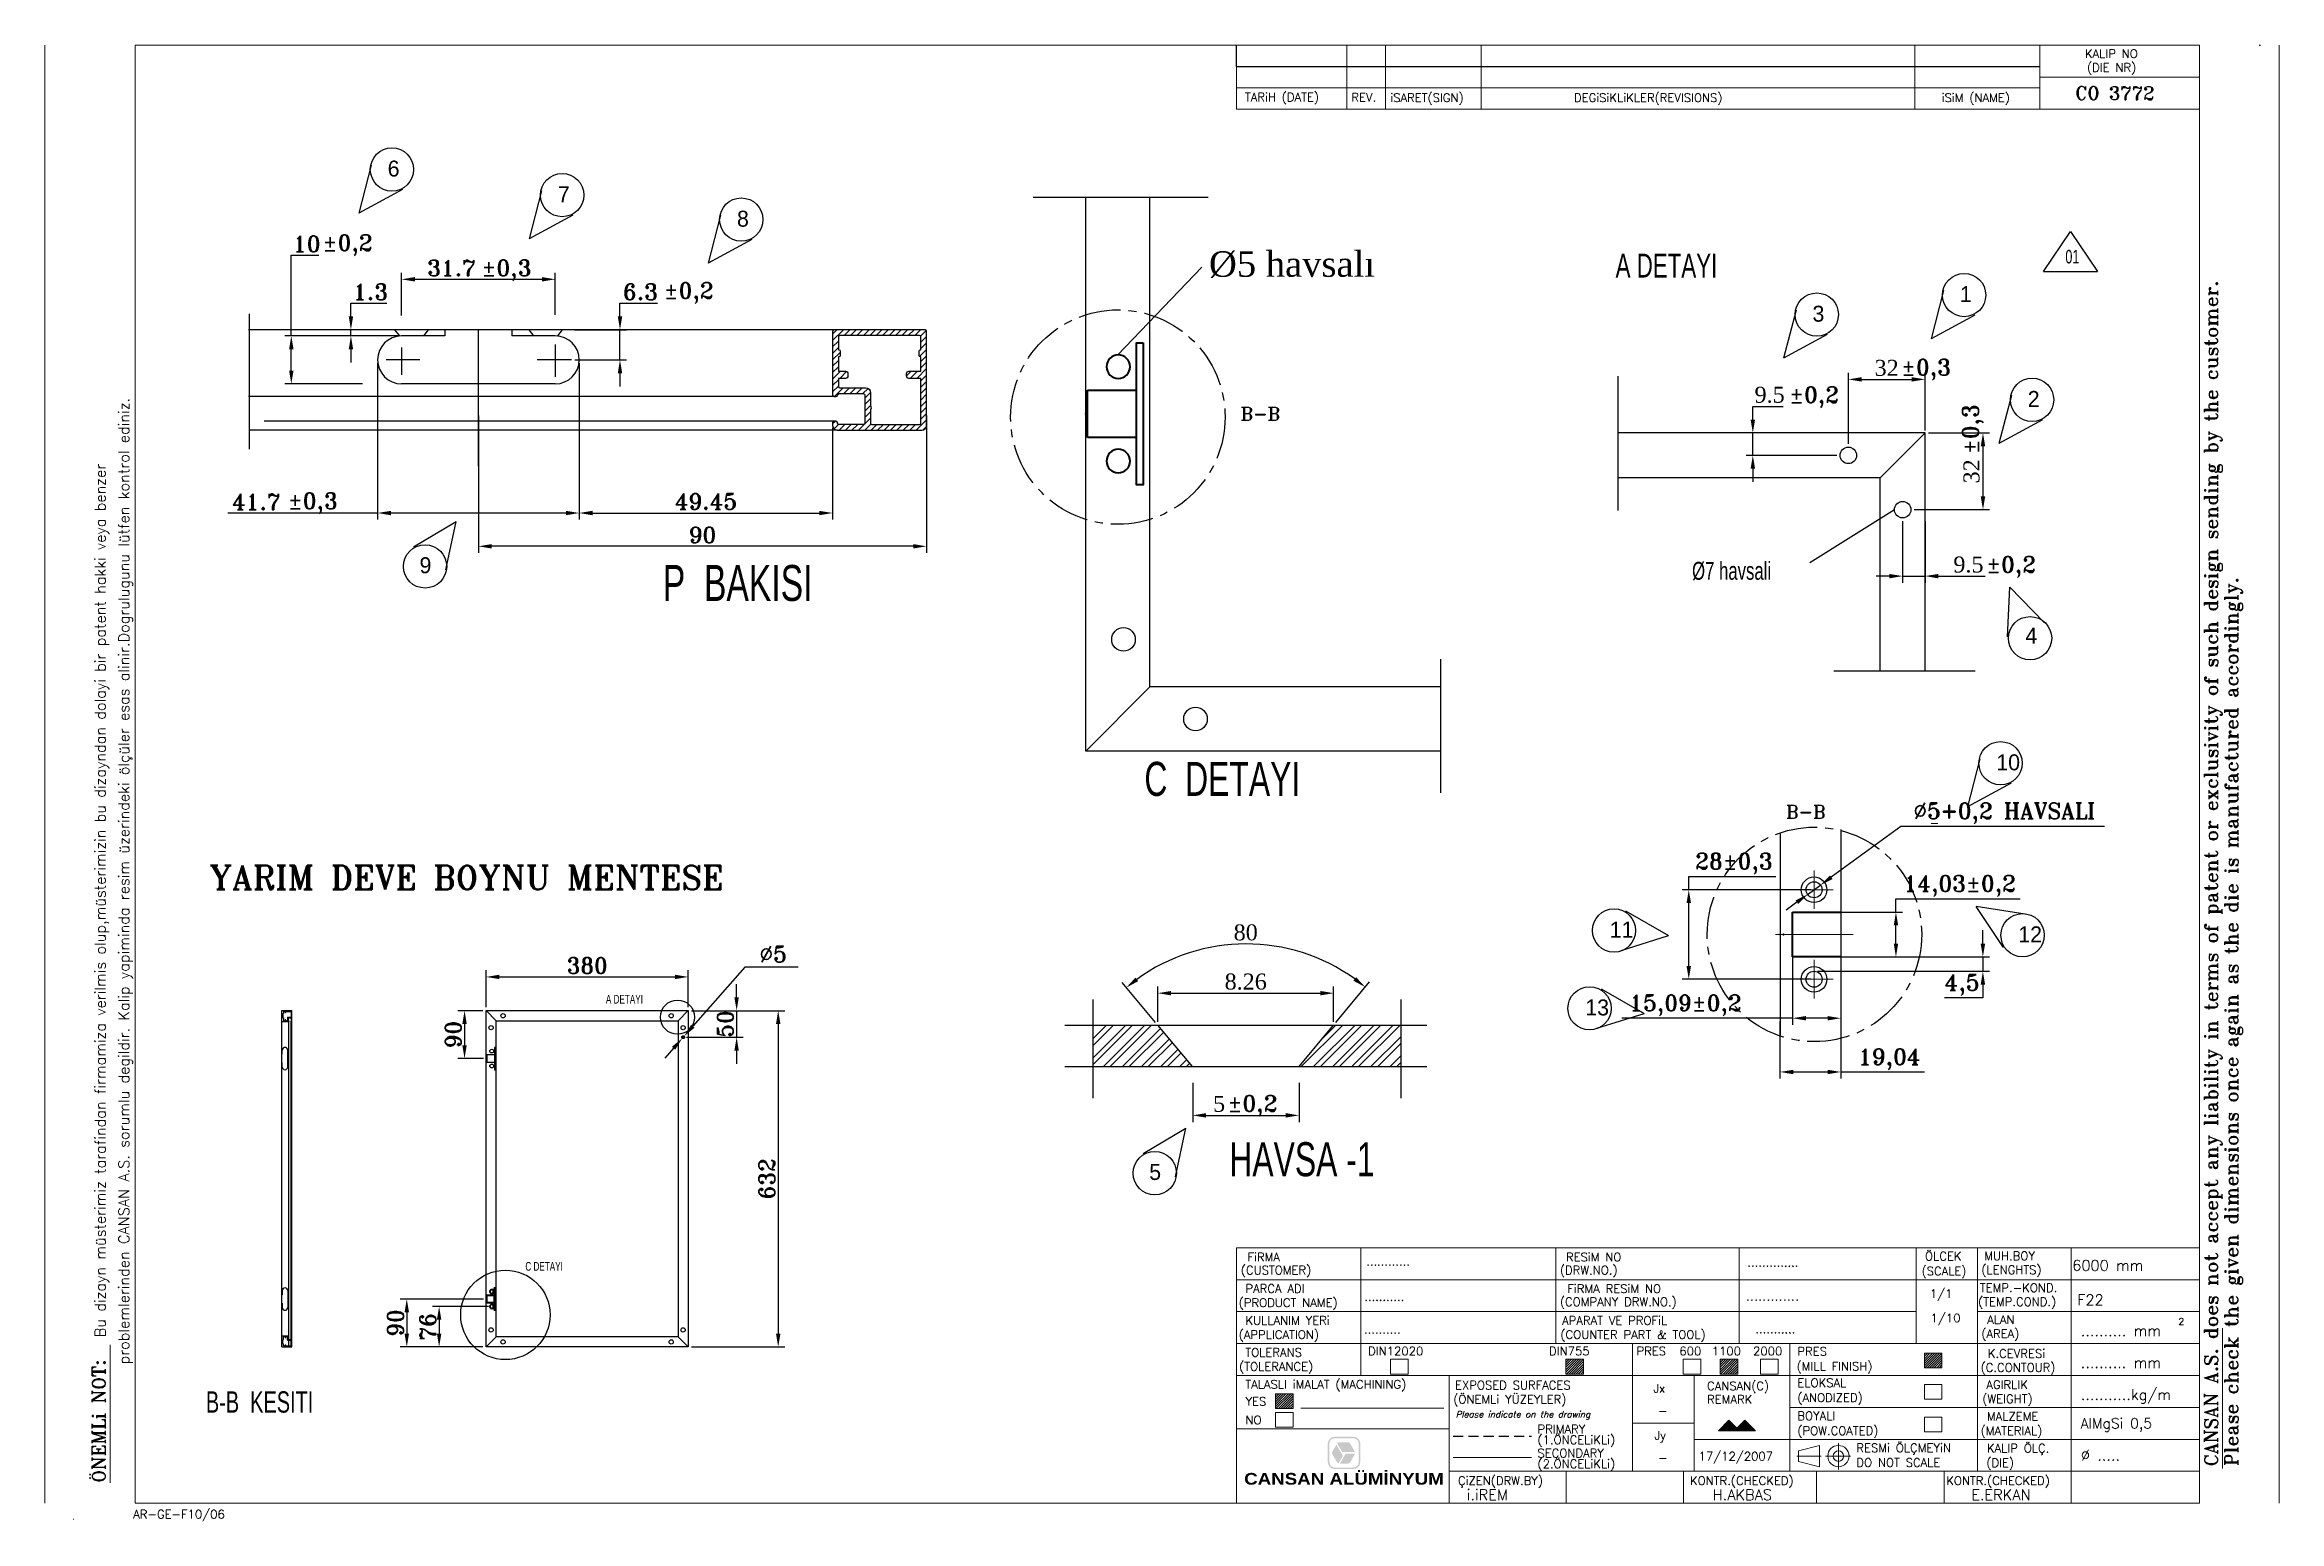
# Model space of a CAD drawing. Header units: millimetres. Extents: x 3155 to 3575, y 1405 to 1682.
import ezdxf

# ---------------------------------------------------------------- set-up
doc = ezdxf.new("R2010")
doc.units = ezdxf.units.MM
doc.header["$LTSCALE"] = 5
for name, pattern in [('CENTER', [1.25, 0.8, -0.15, 0.15, -0.15]), ('DASHED', [19.05, 12.7, -6.35]), ('HIDDEN', [9.525, 6.35, -3.175])]:
    doc.linetypes.add(name, pattern=pattern)
for name, color, linetype, lineweight in [('cizgi', 7, 'Continuous', 20), ('EKSEN', 6, 'CENTER', 18), ('olcu', 242, 'Continuous', 18), ('taram', 5, 'Continuous', 18), ('VOLLEBREIT', 7, 'Continuous', 40)]:
    doc.layers.add(name, color=color, linetype=linetype, lineweight=lineweight)
doc.layers.add('KESIK', color=150, linetype='DASHED')
doc.styles.add('ROMANT', font='romant.shx', dxfattribs={"height": 3})
doc.dimstyles.new('ISO-25', dxfattribs={"dimtxt": 10, "dimasz": 2.5, "dimexe": 1.25, "dimexo": 0.625, "dimtad": 1, "dimtoh": 1, "dimtxsty": 'ROMANT', "dimcen": 2.5, "dimclrd": 242, "dimclre": 242, "dimclrt": 242, "dimadec": 1, "dimazin": 2, "dimtfac": 1, "dimtmove": 0, "dimatfit": 3, "dimfxl": 0, "dimarcsym": 0})

msp = doc.modelspace()

# ---------------------------------------------------------------- texts
at = {"color": 0, "linetype": 'Continuous'}
for s, p in [('6', (3219.0905, 1657.2824)), ('7', (3251.0858, 1652.4675)), ('8', (3284.7455, 1647.8634)), ('1', (3514.5812, 1633.6847)), ('3', (3486.8855, 1630.0099)), ('2', (3527.3498, 1613.9918)), ('9', (3225.0772, 1582.7352)), ('4', (3526.9034, 1569.5062)), ('10', (3521.4347, 1545.6909)), ('11', (3448.7777, 1514.2587)), ('12', (3525.5659, 1513.3616)), ('13', (3444.1855, 1499.6236)), ('5', (3362.223, 1468.7011))]:
    msp.add_text(s, height=3, dxfattribs=at).set_placement(p)
at = {"width": 0.7}
for s, height, p in [('A DETAYI', 4.48, (3449.884, 1638.3088)), ('01', 2.53044, (3534.4148, 1640.9671)), ('P  BAKISI ', 6.76, (3270.8006, 1577.5197)), ('Ø7 havsali', 3.36, (3464.2532, 1581.5033)), ('C  DETAYI', 6.4, (3361.3156, 1540.8845)), ('A DETAYI', 1.632, (3260.104, 1501.8599)), ('C DETAYI', 1.632, (3244.968, 1451.6453)), ('B-B  KESITI', 4, (3184.929, 1424.9769))]:
    msp.add_text(s, height=height, dxfattribs=at).set_placement(p)
at = {"color": 7, "style": 'ROMANT'}
for s, height, p in [('YARIM DEVE BOYNU MENTESE', 4.5, (3185.6151, 1523.2833)), ('.......... mm', 2, (3537.3066, 1439.3626)), ('.......... mm', 2, (3537.3066, 1433.3626)), ('...........kg/m', 2, (3537.3066, 1427.3626))]:
    msp.add_text(s, height=height, dxfattribs=at).set_placement(p)
at = {"lineweight": 30, "width": 0.7}
msp.add_text('HAVSA -1', height=6.4, dxfattribs=at).set_placement((3377.2784, 1469.397))
at = {"color": 242, "ltscale": 5, "char_height": 3, "attachment_point": 5, "style": 'ROMANT'}
for s, insert in [('±0,{\\fRomanT|b0|i0|c162|p2;2}', (3211.55, 1644.3925)), ('±0{\\fRomanT|b0|i0|c162|p2;,3}', (3241.4095, 1639.6441)), ('±0,{\\fRomanT|b0|i0|c162|p2;2}', (3275.6464, 1635.3939)), ('±0,{\\fRomanT|b0|i0|c162|p2;3}', (3508.2076, 1620.9926)), ('±0,{\\fRomanT|b0|i0|c162|p2;2}', (3487.1711, 1615.8246)), ('±0,{\\fRomanT|b0|i0|c162|p2;3}', (3204.9965, 1595.886)), ('±0,{\\fRomanT|b0|i0|c162|p2;2}', (3524.1979, 1583.9176)), ('±0,{\\fRomanT|b0|i0|c162|p2;2}', (3381.6227, 1482.6437))]:
    msp.add_mtext(s, dxfattribs=dict(at, insert=insert))
at = {"insert": (3373.4588, 1638.2494), "char_height": 4.8, "width": 263.760064, "attachment_point": 7}
msp.add_mtext('{\\fTimes New Roman|b0|i0|c162|p18;Ø5 havsalı}', dxfattribs=at)
at = {"color": 242, "ltscale": 5, "insert": (3517.0373, 1609.7881), "char_height": 3, "attachment_point": 5, "rotation": 90, "style": 'ROMANT'}
msp.add_mtext('±0,{\\fRomanT|b0|i0|c162|p2;3}', dxfattribs=at)
at = {"color": 242, "linetype": 'HIDDEN', "ltscale": 5, "insert": (3291.5347, 1511.1288), "char_height": 3, "attachment_point": 5, "style": 'ROMANT'}
msp.add_mtext('∅{\\fRomanT|b0|i0|c162|p2;5}', dxfattribs=at)
at = {"color": 244, "ltscale": 0.05, "insert": (3380.0716, 1413.6373), "char_height": 2.2, "width": 37.00808, "attachment_point": 1}
msp.add_mtext('{\\fArial Black|b0|i0|c0|p34;CANSAN AL\\fArial Black|b0|i0|c162|p34;Ü\\fArial Black|b0|i0|c0|p34;M\\fArial Black|b0|i0|c162|p34;İNYUM}', dxfattribs=at)
at = {"layer": 'cizgi', "style": 'ROMANT'}
for s, height, p in [('KALIP NO', 1.6, (3538.0888, 1679.5757)), ('(DIE NR)', 1.6, (3538.4849, 1676.9745)), ('TARiH (DATE)', 1.6, (3380.2068, 1671.4146)), ('REV.', 1.6, (3400.2293, 1671.3746)), ('iSARET(SIGN)', 1.6, (3407.5359, 1671.2989)), ('DEGiSiKLiKLER(REVISIONS)', 1.6, (3442.0618, 1671.2989)), ('iSiM (NAME)', 1.6, (3511.1599, 1671.2989)), ('CO 3772', 2.5, (3536.2643, 1671.7298)), ('FiRMA', 1.6, (3380.6903, 1453.4131)), ('RESiM NO', 1.6, (3440.5466, 1453.4131)), ('ÖLCEK', 1.6, (3508.0391, 1453.5829)), ('MUH.BOY', 1.6, (3519.1681, 1453.6331)), ('6000 mm', 2, (3535.7099, 1451.6498)), ('(CUSTOMER)', 1.6, (3379.4397, 1450.9482)), ('PARCA ADI', 1.6, (3380.3118, 1447.4904)), ('............', 1.6, (3403.0089, 1452.6173)), ('(DRW.NO.)', 1.6, (3439.4164, 1450.9482)), ('FiRMA RESiM NO', 1.6, (3440.8004, 1447.4601)), ('..............', 1.6, (3474.6492, 1452.4051)), ('(SCALE)', 1.6, (3507.3912, 1450.7808)), ('TEMP.-KOND.', 1.6, (3518.3442, 1447.6331)), ('(LENGHTS)', 1.6, (3518.6253, 1451.0111)), ('(PRODUCT NAME)', 1.6, (3379.0453, 1444.837)), ('...........', 1.6, (3402.6387, 1445.9922)), ('(COMPANY DRW.NO.)', 1.6, (3439.4164, 1444.9952)), ('.............', 1.8, (3474.3451, 1446.0284)), ('1/1', 1.6, (3508.9535, 1446.532)), ('(TEMP.COND.)', 1.6, (3518.019, 1445.0111)), (' F22', 2, (3535.2706, 1445.1652)), ('(APPLICATION)', 1.6, (3379.0453, 1438.837)), ('KULLANIM YERi', 1.6, (3380.3118, 1441.4904)), ('(COUNTER PART & TOOL)', 1.6, (3439.5083, 1438.837)), ('APARAT VE PROFiL', 1.6, (3439.8275, 1441.4904)), ('1/10', 1.6, (3509.0842, 1441.962)), ('(AREA)', 1.6, (3518.6253, 1439.0111)), ('ALAN', 1.6, (3519.7187, 1441.6331)), ('2', 1.28, (3555.6602, 1441.4631)), ('TOLERANS', 1.6, (3380.2904, 1435.4904)), ('..........', 1.6, (3402.6012, 1439.8211)), ('..........', 1.6, (3402.6012, 1439.8211)), ('DIN12020', 1.6, (3403.367, 1435.7444)), ('DIN755', 1.6, (3437.367, 1435.7444)), ('PRES', 1.6, (3453.8102, 1435.7444)), ('600', 1.6, (3461.8623, 1435.7444)), ('1100', 1.6, (3467.9589, 1435.7444)), ('2000', 1.6, (3475.7143, 1435.7444)), ('...........', 1.6, (3476.1416, 1439.8663)), ('PRES', 1.6, (3484.0507, 1435.6874)), ('K.CEVRESi', 1.6, (3519.8483, 1435.2789)), ('(TOLERANCE)', 1.6, (3379.1218, 1432.837)), ('(MILL FINISH)', 1.6, (3483.8965, 1432.8897)), ('(C.CONTOUR)', 1.6, (3518.4957, 1432.6569)), ('TALASLI iMALAT (MACHINING)', 1.6, (3380.2904, 1429.4904)), ('(ÖNEMLi YÜZEYLER)', 1.6, (3419.3787, 1426.6863)), ('EXPOSED SURFACES', 1.6, (3419.6979, 1429.3398)), ('Jx', 1.6, (3456.9801, 1428.7315)), ('REMARK', 1.6, (3467.0738, 1426.6642)), ('CANSAN(C)', 1.6, (3467.0738, 1429.1942)), ('ELOKSAL', 1.6, (3484.0507, 1429.7812)), ('(ANODIZED)', 1.6, (3484.0507, 1426.9835)), ('(WEIGHT)', 1.6, (3518.8036, 1426.7589)), ('AGIRLIK', 1.6, (3519.5644, 1429.4437)), ('YES', 1.6, (3380.3185, 1426.2854)), ('NO', 1.6, (3380.3185, 1422.7854)), ('-', 1.6, (3457.8571, 1424.5045)), ('BOYALI', 1.6, (3484.0507, 1423.5681)), ('MALZEME', 1.6, (3519.6769, 1423.4898)), ('AlMgSi 0,5', 1.92, (3537.2941, 1422.0103)), ('PRIMARY', 1.6, (3435.203, 1421.0646)), ('(1.ÖNCELiKLi)', 1.6, (3435.203, 1419.0597)), ('Jy', 1.6, (3457.1691, 1419.9119)), ('(POW.COATED)', 1.6, (3484.0507, 1420.7704)), ('(MATERIAL)', 1.6, (3518.4933, 1420.7498)), ('SECONDARY', 1.6, (3435.203, 1416.5583)), ('(2.ÖNCELiKLi)', 1.6, (3435.203, 1414.5534)), ('-', 1.6, (3457.8571, 1415.6849)), ('17/12/2007', 1.6, (3465.4834, 1415.9762)), ('RESMi ÖLÇMEYiN', 1.6, (3495.1435, 1417.5493)), ('DO NOT SCALE', 1.6, (3495.1435, 1414.7919)), ('(DIE)', 1.6, (3519.5654, 1414.7498)), ('KALIP ÖLÇ.', 1.6, (3519.6769, 1417.4898)), ('%%C .....', 2, (3537.3247, 1415.9603)), ('ÇiZEN(DRW.BY)', 1.6, (3420.2537, 1411.3847)), ('KONTR.(CHECKED)', 1.6, (3463.859, 1411.3847)), ('KONTR.(CHECKED)', 1.6, (3512.0227, 1411.3847)), ('i.iREM', 2, (3421.9107, 1408.5487)), ('H.AKBAS', 2, (3468.1275, 1408.5381)), ('E.ERKAN', 2, (3516.7316, 1408.5381)), ('AR-GE-F10/06', 1.6, (3171.2649, 1405.0841))]:
    msp.add_text(s, height=height, dxfattribs=at).set_placement(p)
for s, height, p in [('problemlerinden CANSAN A.S. sorumlu degildir. Kalip yapiminda resim üzerindeki ölçüler esas alinir.Dogrulugunu lütfen kontrol ediniz.', 2, (3170.5048, 1434.0316)), ('CANSAN A.S. does not accept any liability in terms of patent or exclusivity of such design sending by the customer.', 2.5, (3563.0802, 1414.8981)), (' Bu dizayn müsterimiz tarafindan firmamiza verilmis olup,müsterimizin bu dizayndan dolayi bir patent hakki veya benzer', 2, (3166.0618, 1437.7736)), ('Please check the given dimensions once again as the die is manufactured accordingly.', 2.5, (3566.895, 1414.973)), ('ÖNEMLi NOT:', 2.5, (3166.0618, 1411.8238))]:
    msp.add_text(s, height=height, rotation=90, dxfattribs=at).set_placement(p)
at = {"layer": 'cizgi', "color": 242, "style": 'ROMANT'}
msp.add_text('-', height=1.6, dxfattribs=at).set_placement((3508.9323, 1534.9823))
at = {"layer": 'cizgi', "style": 'ROMANT', "oblique": 15}
msp.add_text('Please indicate on the drawing', height=1.2, dxfattribs=at).set_placement((3419.8174, 1424.0599))
at = {"layer": 'olcu', "color": 5, "style": 'ROMANT'}
for p in [(3379.3764, 1611.4423), (3481.8952, 1536.6216)]:
    msp.add_text('B-B', height=2.52, dxfattribs=at).set_placement(p)

# ---------------------------------------------------------------- blocks, each defined once
blk = doc.blocks.new('BOHRSYMBOL_ALUSCHARNIER')
at = {"layer": 'VOLLEBREIT'}
for p, q in [((-7, -0.5), (-7, -15)), ((7, -0.5), (-7, -0.5)), ((7, -15), (7, -0.5))]:
    blk.add_line(p, q, dxfattribs=at)
blk.add_lwpolyline([(-21.05, -17), (21.05, -17), (21.05, -15), (-21.05, -15)], close=True, dxfattribs=at)
at = {"layer": 'VOLLEBREIT', "ltscale": 0.5}
for centre in [(-14, -9.6), (14, -9.6)]:
    blk.add_circle(centre, 3.5, dxfattribs=at)
at = {"layer": 'VOLLEBREIT', "color": 1, "ltscale": 0.5}
blk.add_point((0, 0), dxfattribs=at)
blk = doc.blocks.new('*D154')
at = {"color": 242, "lineweight": -2, "ltscale": 5}
for p, q in [((3200.98, 1627.33), (3200.98, 1642.5)), ((3200.98, 1642.5), (3206.18, 1642.5)), ((3214.49, 1627.33), (3199.73, 1627.33)), ((3200.98, 1620.83), (3200.98, 1624.83)), ((3214.38, 1618.33), (3199.73, 1618.33))]:
    blk.add_line(p, q, dxfattribs=at)
at = {"color": 242, "ltscale": 5}
for points in [[(3200.56, 1624.83), (3201.4, 1624.83), (3200.98, 1627.33)], [(3200.56, 1620.83), (3201.4, 1620.83), (3200.98, 1618.33)]]:
    blk.add_solid(points, dxfattribs=at)
at = {"layer": 'Defpoints', "color": 0, "ltscale": 5}
for p in [(3215.12, 1627.33), (3200.98, 1618.33), (3215.01, 1618.33)]:
    blk.add_point(p, dxfattribs=at)
at = {"color": 242, "ltscale": 5, "insert": (3203.89, 1644.62), "char_height": 3, "attachment_point": 5, "style": 'ROMANT'}
blk.add_mtext('10', dxfattribs=at)
blk = doc.blocks.new('*D155')
at = {"color": 242, "lineweight": -2, "ltscale": 5}
for p, q in [((3262.75, 1631), (3262.75, 1633.5)), ((3262.75, 1633.5), (3269.81, 1633.5)), ((3254.26, 1628.5), (3264, 1628.5)), ((3262.75, 1622.83), (3262.75, 1628.5)), ((3254.26, 1622.83), (3264, 1622.83)), ((3262.75, 1620.33), (3262.75, 1617.83))]:
    blk.add_line(p, q, dxfattribs=at)
at = {"color": 242, "ltscale": 5}
for points in [[(3262.34, 1631), (3263.17, 1631), (3262.75, 1628.5)], [(3262.34, 1620.33), (3263.17, 1620.33), (3262.75, 1622.83)]]:
    blk.add_solid(points, dxfattribs=at)
at = {"layer": 'Defpoints', "color": 0, "ltscale": 5}
for p in [(3253.64, 1628.5), (3262.75, 1628.5), (3253.64, 1622.83)]:
    blk.add_point(p, dxfattribs=at)
at = {"color": 242, "ltscale": 5, "insert": (3266.59, 1635.62), "char_height": 3, "attachment_point": 5, "style": 'ROMANT'}
blk.add_mtext('6.3', dxfattribs=at)
blk = doc.blocks.new('*D156')
at = {"color": 242, "lineweight": -2, "ltscale": 5}
for p, q in [((3212.18, 1631), (3212.18, 1633.5)), ((3212.18, 1633.5), (3218.95, 1633.5)), ((3221.07, 1628.5), (3210.93, 1628.5)), ((3221.08, 1627.33), (3210.93, 1627.33)), ((3212.18, 1627.33), (3212.18, 1628.5)), ((3212.18, 1624.83), (3212.18, 1622.33))]:
    blk.add_line(p, q, dxfattribs=at)
at = {"color": 242, "ltscale": 5}
for points in [[(3211.77, 1631), (3212.6, 1631), (3212.18, 1628.5)], [(3211.77, 1624.83), (3212.6, 1624.83), (3212.18, 1627.33)]]:
    blk.add_solid(points, dxfattribs=at)
at = {"layer": 'Defpoints', "color": 0, "ltscale": 5}
for p in [(3212.18, 1628.5), (3221.69, 1628.5), (3221.7, 1627.33)]:
    blk.add_point(p, dxfattribs=at)
at = {"color": 242, "ltscale": 5, "insert": (3215.88, 1635.62), "char_height": 3, "attachment_point": 5, "style": 'ROMANT'}
blk.add_mtext('1.3', dxfattribs=at)
blk = doc.blocks.new('*D157')
at = {"color": 242, "lineweight": -2, "ltscale": 5}
for p, q in [((3221.7, 1631.18), (3221.7, 1639.22)), ((3250.59, 1631.29), (3250.59, 1639.22)), ((3224.2, 1637.97), (3248.09, 1637.97))]:
    blk.add_line(p, q, dxfattribs=at)
at = {"color": 242, "ltscale": 5}
for points in [[(3224.2, 1638.39), (3224.2, 1637.56), (3221.7, 1637.97)], [(3248.09, 1638.39), (3248.09, 1637.56), (3250.59, 1637.97)]]:
    blk.add_solid(points, dxfattribs=at)
at = {"layer": 'Defpoints', "color": 0, "ltscale": 5}
for p in [(3250.59, 1637.97), (3221.7, 1630.56), (3250.59, 1630.66)]:
    blk.add_point(p, dxfattribs=at)
at = {"color": 242, "ltscale": 5, "insert": (3231.09, 1640.1), "char_height": 3, "attachment_point": 5, "style": 'ROMANT'}
blk.add_mtext('31.7', dxfattribs=at)
blk = doc.blocks.new('*D158')
at = {"color": 242, "lineweight": -2, "ltscale": 5}
for p, q in [((3217.2, 1622.2), (3217.2, 1592.8)), ((3255.09, 1622.2), (3255.09, 1592.8)), ((3217.2, 1594.05), (3189.07, 1594.05)), ((3252.59, 1594.05), (3219.7, 1594.05))]:
    blk.add_line(p, q, dxfattribs=at)
at = {"color": 242, "ltscale": 5}
for points in [[(3219.7, 1594.46), (3219.7, 1593.63), (3217.2, 1594.05)], [(3252.59, 1594.46), (3252.59, 1593.63), (3255.09, 1594.05)]]:
    blk.add_solid(points, dxfattribs=at)
at = {"layer": 'Defpoints', "color": 0, "ltscale": 5}
for p in [(3217.2, 1622.83), (3255.09, 1622.83), (3255.09, 1594.05)]:
    blk.add_point(p, dxfattribs=at)
at = {"color": 242, "ltscale": 5, "insert": (3194.41, 1596.17), "char_height": 3, "attachment_point": 5, "style": 'ROMANT'}
blk.add_mtext('41.7', dxfattribs=at)
blk = doc.blocks.new('*D174')
at = {"color": 242, "linetype": 'HIDDEN', "lineweight": -2, "ltscale": 5}
for p, q in [((3236.15, 1612.36), (3236.15, 1586.54)), ((3320.37, 1612.36), (3320.37, 1586.54)), ((3317.87, 1587.79), (3238.65, 1587.79))]:
    blk.add_line(p, q, dxfattribs=at)
at = {"color": 242, "linetype": 'HIDDEN', "ltscale": 5}
for points in [[(3238.65, 1588.21), (3238.65, 1587.38), (3236.15, 1587.79)], [(3317.87, 1588.21), (3317.87, 1587.38), (3320.37, 1587.79)]]:
    blk.add_solid(points, dxfattribs=at)
at = {"layer": 'Defpoints', "color": 0, "linetype": 'HIDDEN', "ltscale": 5}
for p in [(3236.15, 1612.99), (3320.37, 1612.99), (3236.15, 1587.79)]:
    blk.add_point(p, dxfattribs=at)
at = {"color": 242, "linetype": 'HIDDEN', "ltscale": 5, "insert": (3278.26, 1589.92), "char_height": 3, "attachment_point": 5, "style": 'ROMANT'}
blk.add_mtext('{\\fRomanT|b0|i0|c162|p2;90}', dxfattribs=at)
blk = doc.blocks.new('*D175')
at = {"color": 242, "linetype": 'HIDDEN', "lineweight": -2, "ltscale": 5}
for p, q in [((3255.09, 1622.2), (3255.09, 1592.8)), ((3302.72, 1610.04), (3302.72, 1592.8)), ((3257.59, 1594.05), (3300.22, 1594.05))]:
    blk.add_line(p, q, dxfattribs=at)
at = {"color": 242, "linetype": 'HIDDEN', "ltscale": 5}
for points in [[(3257.59, 1594.46), (3257.59, 1593.63), (3255.09, 1594.05)], [(3300.22, 1594.46), (3300.22, 1593.63), (3302.72, 1594.05)]]:
    blk.add_solid(points, dxfattribs=at)
at = {"layer": 'Defpoints', "color": 0, "linetype": 'HIDDEN', "ltscale": 5}
for p in [(3255.09, 1622.83), (3302.72, 1610.67), (3302.72, 1594.05)]:
    blk.add_point(p, dxfattribs=at)
at = {"color": 242, "linetype": 'HIDDEN', "ltscale": 5, "insert": (3278.91, 1596.2), "char_height": 3, "attachment_point": 5, "style": 'ROMANT'}
blk.add_mtext('{\\fRomanT|b0|i0|c162|p2;49.45}', dxfattribs=at)
blk = doc.blocks.new('*D159')
at = {"color": 242, "lineweight": -2, "ltscale": 5}
for p, q in [((3370.39, 1486.97), (3370.39, 1479.59)), ((3390.39, 1486.97), (3390.39, 1479.59)), ((3372.89, 1480.84), (3387.89, 1480.84))]:
    blk.add_line(p, q, dxfattribs=at)
at = {"color": 242, "ltscale": 5}
for points in [[(3372.89, 1481.26), (3372.89, 1480.42), (3370.39, 1480.84)], [(3387.89, 1481.26), (3387.89, 1480.42), (3390.39, 1480.84)]]:
    blk.add_solid(points, dxfattribs=at)
at = {"layer": 'Defpoints', "color": 0, "ltscale": 5}
for p in [(3370.39, 1487.59), (3390.39, 1487.59), (3390.39, 1480.84)]:
    blk.add_point(p, dxfattribs=at)
at = {"color": 242, "ltscale": 5, "insert": (3375.36, 1482.99), "char_height": 3, "attachment_point": 5, "style": 'ROMANT'}
blk.add_mtext('{\\fTimes New Roman Tur|b0|i0|c162|p18;5}', dxfattribs=at)
blk = doc.blocks.new('*D160')
at = {"color": 242, "lineweight": -2, "ltscale": 5}
for p, q in [((3363.43, 1498.3), (3357.11, 1505.82)), ((3397.29, 1498.3), (3403.63, 1505.91))]:
    blk.add_line(p, q, dxfattribs=at)
blk.add_arc((3380.43, 1478.07), 35, 54.2882, 125.9365, dxfattribs=at)
at = {"color": 242, "ltscale": 5}
for points in [[(3360.15, 1506.07), (3359.63, 1506.73), (3357.92, 1504.86)], [(3401.11, 1506.81), (3400.6, 1506.15), (3402.83, 1504.95)]]:
    blk.add_solid(points, dxfattribs=at)
at = {"layer": 'Defpoints', "color": 0, "ltscale": 5}
for p in [(3388.42, 1512.14), (3363.84, 1497.82), (3396.89, 1497.82), (3370.39, 1490.02), (3390.39, 1490.02)]:
    blk.add_point(p, dxfattribs=at)
at = {"color": 242, "ltscale": 5, "insert": (3380.36, 1515.21), "char_height": 3, "attachment_point": 5, "rotation": 0.1123, "style": 'ROMANT'}
blk.add_mtext('{\\fTimes New Roman|b0|i0|c162|p18;80}', dxfattribs=at)
blk = doc.blocks.new('*D161')
at = {"color": 242, "lineweight": -2, "ltscale": 5}
for p, q in [((3363.84, 1498.44), (3363.84, 1505.06)), ((3366.34, 1503.81), (3394.39, 1503.81)), ((3396.89, 1498.44), (3396.89, 1505.06))]:
    blk.add_line(p, q, dxfattribs=at)
at = {"color": 242, "ltscale": 5}
for points in [[(3366.34, 1504.22), (3366.34, 1503.39), (3363.84, 1503.81)], [(3394.39, 1504.22), (3394.39, 1503.39), (3396.89, 1503.81)]]:
    blk.add_solid(points, dxfattribs=at)
at = {"layer": 'Defpoints', "color": 0, "ltscale": 5}
for p in [(3396.89, 1503.81), (3363.84, 1497.82), (3396.89, 1497.82)]:
    blk.add_point(p, dxfattribs=at)
at = {"color": 242, "ltscale": 5, "insert": (3380.36, 1505.96), "char_height": 3, "attachment_point": 5, "style": 'ROMANT'}
blk.add_mtext('{\\fTimes New Roman Tur|b0|i0|c162|p18;8.26}', dxfattribs=at)
blk = doc.blocks.new('*D176')
at = {"color": 242, "linetype": 'HIDDEN', "lineweight": -2, "ltscale": 5}
for p, q in [((3238.02, 1444.92), (3227.51, 1444.92)), ((3228.76, 1442.42), (3228.76, 1439.82)), ((3236.95, 1437.32), (3227.51, 1437.32))]:
    blk.add_line(p, q, dxfattribs=at)
at = {"color": 242, "linetype": 'HIDDEN', "ltscale": 5}
for points in [[(3228.35, 1442.42), (3229.18, 1442.42), (3228.76, 1444.92)], [(3228.35, 1439.82), (3229.18, 1439.82), (3228.76, 1437.32)]]:
    blk.add_solid(points, dxfattribs=at)
at = {"layer": 'Defpoints', "color": 0, "linetype": 'HIDDEN', "ltscale": 5}
for p in [(3238.64, 1444.92), (3228.76, 1437.32), (3237.58, 1437.32)]:
    blk.add_point(p, dxfattribs=at)
at = {"color": 242, "linetype": 'HIDDEN', "ltscale": 5, "insert": (3226.64, 1441.12), "char_height": 3, "attachment_point": 5, "rotation": 90, "style": 'ROMANT'}
blk.add_mtext('{\\fRomanT|b0|i0|c162|p2;76}', dxfattribs=at)
blk = doc.blocks.new('*D162')
at = {"color": 242, "lineweight": -2, "ltscale": 5}
for p, q in [((3503.83, 1592.5), (3503.83, 1580.94)), ((3508.04, 1592.5), (3508.04, 1580.94)), ((3501.33, 1582.19), (3498.83, 1582.19)), ((3503.83, 1582.19), (3508.04, 1582.19)), ((3510.54, 1582.19), (3519.36, 1582.19))]:
    blk.add_line(p, q, dxfattribs=at)
at = {"color": 242, "ltscale": 5}
for points in [[(3501.33, 1582.6), (3501.33, 1581.77), (3503.83, 1582.19)], [(3510.54, 1582.6), (3510.54, 1581.77), (3508.04, 1582.19)]]:
    blk.add_solid(points, dxfattribs=at)
at = {"layer": 'Defpoints', "color": 0, "ltscale": 5}
for p in [(3503.83, 1593.12), (3508.04, 1593.12), (3508.04, 1582.19)]:
    blk.add_point(p, dxfattribs=at)
at = {"color": 242, "ltscale": 5, "insert": (3516.2, 1584.34), "char_height": 3, "attachment_point": 5, "style": 'ROMANT'}
blk.add_mtext('{\\fTimes New Roman|b0|i0|c162|p18;9.5}', dxfattribs=at)
blk = doc.blocks.new('*D163')
at = {"color": 242, "lineweight": -2, "ltscale": 5}
for p, q in [((3493.63, 1607.05), (3493.63, 1620.41)), ((3496.13, 1619.16), (3505.54, 1619.16)), ((3508.04, 1609.56), (3508.04, 1620.41))]:
    blk.add_line(p, q, dxfattribs=at)
at = {"color": 242, "ltscale": 5}
for points in [[(3496.13, 1619.58), (3496.13, 1618.75), (3493.63, 1619.16)], [(3505.54, 1619.58), (3505.54, 1618.75), (3508.04, 1619.16)]]:
    blk.add_solid(points, dxfattribs=at)
at = {"layer": 'Defpoints', "color": 0, "ltscale": 5}
for p in [(3508.04, 1619.16), (3508.04, 1608.94), (3493.63, 1606.43)]:
    blk.add_point(p, dxfattribs=at)
at = {"color": 242, "ltscale": 5, "insert": (3500.83, 1621.31), "char_height": 3, "attachment_point": 5, "style": 'ROMANT'}
blk.add_mtext('{\\fTimes New Roman|b0|i0|c162|p18;32}', dxfattribs=at)
blk = doc.blocks.new('*D164')
at = {"color": 242, "lineweight": -2, "ltscale": 5}
for p, q in [((3475.67, 1611.59), (3475.67, 1614.09)), ((3475.67, 1614.09), (3481.37, 1614.09)), ((3490.46, 1609.09), (3474.42, 1609.09)), ((3475.67, 1604.88), (3475.67, 1609.09)), ((3491.45, 1604.88), (3474.42, 1604.88)), ((3475.67, 1602.38), (3475.67, 1599.88))]:
    blk.add_line(p, q, dxfattribs=at)
at = {"color": 242, "ltscale": 5}
for points in [[(3475.26, 1611.59), (3476.09, 1611.59), (3475.67, 1609.09)], [(3475.26, 1602.38), (3476.09, 1602.38), (3475.67, 1604.88)]]:
    blk.add_solid(points, dxfattribs=at)
at = {"layer": 'Defpoints', "color": 0, "ltscale": 5}
for p in [(3475.67, 1609.09), (3491.08, 1609.09), (3492.08, 1604.88)]:
    blk.add_point(p, dxfattribs=at)
at = {"color": 242, "ltscale": 5, "insert": (3478.83, 1616.25), "char_height": 3, "attachment_point": 5, "style": 'ROMANT'}
blk.add_mtext('{\\fTimes New Roman|b0|i0|c162|p18;9.5}', dxfattribs=at)
blk = doc.blocks.new('*D165')
at = {"color": 242, "lineweight": -2, "ltscale": 5}
for p, q in [((3508.67, 1609.09), (3520.18, 1609.09)), ((3518.93, 1606.59), (3518.93, 1597.18)), ((3506.01, 1594.68), (3520.18, 1594.68))]:
    blk.add_line(p, q, dxfattribs=at)
at = {"color": 242, "ltscale": 5}
for points in [[(3518.51, 1606.59), (3519.35, 1606.59), (3518.93, 1609.09)], [(3518.51, 1597.18), (3519.35, 1597.18), (3518.93, 1594.68)]]:
    blk.add_solid(points, dxfattribs=at)
at = {"layer": 'Defpoints', "color": 0, "ltscale": 5}
for p in [(3508.04, 1609.09), (3505.38, 1594.68), (3518.93, 1594.68)]:
    blk.add_point(p, dxfattribs=at)
at = {"color": 242, "ltscale": 5, "insert": (3516.78, 1601.88), "char_height": 3, "attachment_point": 5, "rotation": 90, "style": 'ROMANT'}
blk.add_mtext('{\\fTimes New Roman|b0|i0|c162|p18;32}', dxfattribs=at)
blk = doc.blocks.new('*D166')
at = {"color": 242, "lineweight": -2, "ltscale": 5}
for p, q in [((3502.57, 1519.04), (3502.57, 1521.55)), ((3502.57, 1521.55), (3525.91, 1521.55)), ((3488.13, 1519.04), (3503.82, 1519.04)), ((3502.57, 1513.12), (3502.57, 1516.54)), ((3488.13, 1510.62), (3503.82, 1510.62))]:
    blk.add_line(p, q, dxfattribs=at)
at = {"color": 242, "ltscale": 5}
for points in [[(3502.16, 1516.54), (3502.99, 1516.54), (3502.57, 1519.04)], [(3502.16, 1513.12), (3502.99, 1513.12), (3502.57, 1510.62)]]:
    blk.add_solid(points, dxfattribs=at)
at = {"layer": 'Defpoints', "color": 0, "ltscale": 5}
for p in [(3487.51, 1519.04), (3487.51, 1510.62), (3502.57, 1510.62)]:
    blk.add_point(p, dxfattribs=at)
at = {"color": 242, "ltscale": 5, "insert": (3514.56, 1523.96), "char_height": 3, "attachment_point": 5, "style": 'ROMANT'}
blk.add_mtext('14,03±0,2', dxfattribs=at)
blk = doc.blocks.new('*D167')
at = {"color": 242, "lineweight": -2, "ltscale": 5}
for p, q in [((3492.21, 1516.21), (3492.21, 1497.85)), ((3483.15, 1514.22), (3483.15, 1497.85)), ((3483.15, 1499.1), (3451.04, 1499.1)), ((3489.71, 1499.1), (3485.65, 1499.1))]:
    blk.add_line(p, q, dxfattribs=at)
at = {"color": 242, "ltscale": 5}
for points in [[(3485.65, 1499.51), (3485.65, 1498.68), (3483.15, 1499.1)], [(3489.71, 1499.51), (3489.71, 1498.68), (3492.21, 1499.1)]]:
    blk.add_solid(points, dxfattribs=at)
at = {"layer": 'Defpoints', "color": 0, "ltscale": 5}
for p in [(3492.21, 1516.83), (3483.15, 1514.85), (3492.21, 1499.1)]:
    blk.add_point(p, dxfattribs=at)
at = {"color": 242, "ltscale": 5, "insert": (3463.02, 1501.51), "char_height": 3, "attachment_point": 5, "style": 'ROMANT'}
blk.add_mtext('15,09±0,2', dxfattribs=at)
blk = doc.blocks.new('*D168')
at = {"color": 242, "lineweight": -2, "ltscale": 5}
for p, q in [((3503.48, 1535.11), (3490.42, 1525.6)), ((3541.79, 1535.11), (3503.48, 1535.11)), ((3483.95, 1520.9), (3481.93, 1519.42)), ((3485.97, 1522.37), (3488.39, 1524.13))]:
    blk.add_line(p, q, dxfattribs=at)
at = {"color": 242, "ltscale": 5}
for points in [[(3490.17, 1525.94), (3490.66, 1525.27), (3488.39, 1524.13)], [(3483.7, 1521.23), (3484.19, 1520.56), (3485.97, 1522.37)]]:
    blk.add_solid(points, dxfattribs=at)
at = {"layer": 'Defpoints', "color": 0, "ltscale": 5}
for p in [(3485.97, 1522.37), (3488.39, 1524.13)]:
    blk.add_point(p, dxfattribs=at)
at = {"color": 242, "ltscale": 5, "insert": (3522.95, 1537.6), "char_height": 3, "attachment_point": 5, "style": 'ROMANT'}
blk.add_mtext('{\\fRomanT|b0|i0|c162|p2;%%C5+0,2 HAVSALI}', dxfattribs=at)
blk = doc.blocks.new('*D169')
at = {"color": 242, "lineweight": -2, "ltscale": 5}
for p, q in [((3463.63, 1523.25), (3463.63, 1525.75)), ((3463.63, 1525.75), (3479.97, 1525.75)), ((3486.56, 1523.25), (3462.38, 1523.25)), ((3463.63, 1508.92), (3463.63, 1520.75)), ((3486.56, 1506.42), (3462.38, 1506.42))]:
    blk.add_line(p, q, dxfattribs=at)
at = {"color": 242, "ltscale": 5}
for points in [[(3463.22, 1520.75), (3464.05, 1520.75), (3463.63, 1523.25)], [(3463.22, 1508.92), (3464.05, 1508.92), (3463.63, 1506.42)]]:
    blk.add_solid(points, dxfattribs=at)
at = {"layer": 'Defpoints', "color": 0, "ltscale": 5}
for p in [(3463.63, 1523.25), (3487.18, 1523.25), (3487.18, 1506.42)]:
    blk.add_point(p, dxfattribs=at)
at = {"color": 242, "ltscale": 5, "insert": (3472.12, 1528.16), "char_height": 3, "attachment_point": 5, "style": 'ROMANT'}
blk.add_mtext('28±0,3', dxfattribs=at)
blk = doc.blocks.new('*D170')
at = {"color": 242, "lineweight": -2, "ltscale": 5}
for p, q in [((3480.78, 1498.47), (3480.78, 1487.75)), ((3492.21, 1497.89), (3492.21, 1487.75)), ((3483.28, 1489), (3489.71, 1489)), ((3492.21, 1489), (3507.96, 1489))]:
    blk.add_line(p, q, dxfattribs=at)
at = {"color": 242, "ltscale": 5}
for points in [[(3483.28, 1489.41), (3483.28, 1488.58), (3480.78, 1489)], [(3489.71, 1489.41), (3489.71, 1488.58), (3492.21, 1489)]]:
    blk.add_solid(points, dxfattribs=at)
at = {"layer": 'Defpoints', "color": 0, "ltscale": 5}
for p in [(3480.78, 1499.1), (3492.21, 1498.52), (3492.21, 1489)]:
    blk.add_point(p, dxfattribs=at)
at = {"color": 242, "ltscale": 5, "insert": (3501.33, 1491.41), "char_height": 3, "attachment_point": 5, "style": 'ROMANT'}
blk.add_mtext('19,04', dxfattribs=at)
blk = doc.blocks.new('*D178')
at = {"color": 242, "linetype": 'HIDDEN', "lineweight": -2, "ltscale": 5}
for p, q in [((3518.91, 1513.12), (3518.91, 1515.62)), ((3487.81, 1507.92), (3520.16, 1507.92)), ((3488.3, 1510.62), (3520.16, 1510.62)), ((3518.91, 1510.62), (3518.91, 1507.92)), ((3518.91, 1505.42), (3518.91, 1502.92)), ((3518.91, 1502.92), (3511.71, 1502.92))]:
    blk.add_line(p, q, dxfattribs=at)
at = {"color": 242, "linetype": 'HIDDEN', "ltscale": 5}
for points in [[(3518.5, 1513.12), (3519.33, 1513.12), (3518.91, 1510.62)], [(3518.5, 1505.42), (3519.33, 1505.42), (3518.91, 1507.92)]]:
    blk.add_solid(points, dxfattribs=at)
at = {"layer": 'Defpoints', "color": 0, "linetype": 'HIDDEN', "ltscale": 5}
for p in [(3487.18, 1507.92), (3487.68, 1510.62), (3518.91, 1507.92)]:
    blk.add_point(p, dxfattribs=at)
at = {"color": 242, "linetype": 'HIDDEN', "ltscale": 5, "insert": (3515, 1505.35), "char_height": 3, "attachment_point": 5, "style": 'ROMANT'}
blk.add_mtext('{\\fRomanT|b0|i0|c162|p2;4,5}', dxfattribs=at)
blk = doc.blocks.new('*D179')
at = {"color": 242, "linetype": 'HIDDEN', "lineweight": -2, "ltscale": 5}
for p, q in [((3236.95, 1500.52), (3232.29, 1500.52)), ((3233.54, 1498.02), (3233.54, 1494.02)), ((3237.11, 1491.52), (3232.29, 1491.52))]:
    blk.add_line(p, q, dxfattribs=at)
at = {"color": 242, "linetype": 'HIDDEN', "ltscale": 5}
for points in [[(3233.12, 1498.02), (3233.95, 1498.02), (3233.54, 1500.52)], [(3233.12, 1494.02), (3233.95, 1494.02), (3233.54, 1491.52)]]:
    blk.add_solid(points, dxfattribs=at)
at = {"layer": 'Defpoints', "color": 0, "linetype": 'HIDDEN', "ltscale": 5}
for p in [(3237.58, 1500.52), (3233.54, 1491.52), (3237.73, 1491.52)]:
    blk.add_point(p, dxfattribs=at)
at = {"color": 242, "linetype": 'HIDDEN', "ltscale": 5, "insert": (3231.41, 1496.02), "char_height": 3, "attachment_point": 5, "rotation": 90, "style": 'ROMANT'}
blk.add_mtext('{\\fRomanT|b0|i0|c162|p2;90}', dxfattribs=at)
blk = doc.blocks.new('*D180')
at = {"color": 242, "linetype": 'HIDDEN', "lineweight": -2, "ltscale": 5}
for p, q in [((3237.11, 1446.32), (3221.43, 1446.32)), ((3222.68, 1443.82), (3222.68, 1439.82)), ((3236.95, 1437.32), (3221.43, 1437.32))]:
    blk.add_line(p, q, dxfattribs=at)
at = {"color": 242, "linetype": 'HIDDEN', "ltscale": 5}
for points in [[(3222.26, 1443.82), (3223.1, 1443.82), (3222.68, 1446.32)], [(3222.26, 1439.82), (3223.1, 1439.82), (3222.68, 1437.32)]]:
    blk.add_solid(points, dxfattribs=at)
at = {"layer": 'Defpoints', "color": 0, "linetype": 'HIDDEN', "ltscale": 5}
for p in [(3237.73, 1446.32), (3222.68, 1437.32), (3237.58, 1437.32)]:
    blk.add_point(p, dxfattribs=at)
at = {"color": 242, "linetype": 'HIDDEN', "ltscale": 5, "insert": (3220.56, 1441.82), "char_height": 3, "attachment_point": 5, "rotation": 90, "style": 'ROMANT'}
blk.add_mtext('{\\fRomanT|b0|i0|c162|p2;90}', dxfattribs=at)
blk = doc.blocks.new('*D181')
at = {"color": 242, "linetype": 'HIDDEN', "lineweight": -2, "ltscale": 5}
for p, q in [((3237.58, 1501.15), (3237.58, 1508.11)), ((3275.58, 1501.15), (3275.58, 1508.11)), ((3240.08, 1506.86), (3273.08, 1506.86))]:
    blk.add_line(p, q, dxfattribs=at)
at = {"color": 242, "linetype": 'HIDDEN', "ltscale": 5}
for points in [[(3240.08, 1507.28), (3240.08, 1506.45), (3237.58, 1506.86)], [(3273.08, 1507.28), (3273.08, 1506.45), (3275.58, 1506.86)]]:
    blk.add_solid(points, dxfattribs=at)
at = {"layer": 'Defpoints', "color": 0, "linetype": 'HIDDEN', "ltscale": 5}
for p in [(3275.58, 1506.86), (3237.58, 1500.52), (3275.58, 1500.52)]:
    blk.add_point(p, dxfattribs=at)
at = {"color": 242, "linetype": 'HIDDEN', "ltscale": 5, "insert": (3256.58, 1508.99), "char_height": 3, "attachment_point": 5, "style": 'ROMANT'}
blk.add_mtext('{\\fRomanT|b0|i0|c162|p2;380}', dxfattribs=at)
blk = doc.blocks.new('*D182')
at = {"color": 242, "linetype": 'HIDDEN', "lineweight": -2, "ltscale": 5}
for p, q in [((3284.68, 1503.02), (3284.68, 1505.52)), ((3276.2, 1500.52), (3285.93, 1500.52)), ((3284.68, 1500.52), (3284.68, 1495.52)), ((3275.25, 1495.52), (3285.93, 1495.52)), ((3284.68, 1493.02), (3284.68, 1490.52))]:
    blk.add_line(p, q, dxfattribs=at)
at = {"color": 242, "linetype": 'HIDDEN', "ltscale": 5}
for points in [[(3284.26, 1503.02), (3285.09, 1503.02), (3284.68, 1500.52)], [(3284.26, 1493.02), (3285.09, 1493.02), (3284.68, 1495.52)]]:
    blk.add_solid(points, dxfattribs=at)
at = {"layer": 'Defpoints', "color": 0, "linetype": 'HIDDEN', "ltscale": 5}
for p in [(3275.58, 1500.52), (3274.63, 1495.52), (3284.68, 1495.52)]:
    blk.add_point(p, dxfattribs=at)
at = {"color": 242, "linetype": 'HIDDEN', "ltscale": 5, "insert": (3282.55, 1498.02), "char_height": 3, "attachment_point": 5, "rotation": 90, "style": 'ROMANT'}
blk.add_mtext('{\\fRomanT|b0|i0|c162|p2;50}', dxfattribs=at)
blk = doc.blocks.new('*D183')
at = {"color": 242, "linetype": 'HIDDEN', "lineweight": -2, "ltscale": 5}
for p, q in [((3276.2, 1500.52), (3293.74, 1500.52)), ((3292.49, 1498.02), (3292.49, 1439.82)), ((3276.2, 1437.32), (3293.74, 1437.32))]:
    blk.add_line(p, q, dxfattribs=at)
at = {"color": 242, "linetype": 'HIDDEN', "ltscale": 5}
for points in [[(3292.08, 1498.02), (3292.91, 1498.02), (3292.49, 1500.52)], [(3292.08, 1439.82), (3292.91, 1439.82), (3292.49, 1437.32)]]:
    blk.add_solid(points, dxfattribs=at)
at = {"layer": 'Defpoints', "color": 0, "linetype": 'HIDDEN', "ltscale": 5}
for p in [(3275.58, 1500.52), (3275.58, 1437.32), (3292.49, 1437.32)]:
    blk.add_point(p, dxfattribs=at)
at = {"color": 242, "linetype": 'HIDDEN', "ltscale": 5, "insert": (3290.37, 1468.92), "char_height": 3, "attachment_point": 5, "rotation": 90, "style": 'ROMANT'}
blk.add_mtext('{\\fRomanT|b0|i0|c162|p2;632}', dxfattribs=at)

# ---------------------------------------------------------------- dimensions: what is measured, and where the dimension line sits
dim = msp.add_linear_dim(base=(3200.9793, 1618.3282), p1=(3215.1156, 1627.3282), p2=(3215.0061, 1618.3282), angle=270, text='10', dimstyle='ISO-25')
dim.commit()
dim.dimension.update_dxf_attribs({"geometry": '*D154', "text_midpoint": (3203.89, 1642.4975), "dimtype": 160})
dim = msp.add_linear_dim(base=(3250.5929, 1637.9749), p1=(3221.7029, 1630.5553), p2=(3250.5929, 1630.6646), text='31.7', dimstyle='ISO-25', override={"dimgap": 0.625, "dimtol": 1, "dimlim": 0, "dimtp": 0.3, "dimtm": 0})
dim.commit()
dim.dimension.update_dxf_attribs({"geometry": '*D157', "text_midpoint": (3231.088, 1637.9749), "dimtype": 160})
for base, p1, p2, text, picture, middle in [((3212.1832, 1628.4982), (3221.7029, 1627.3282), (3221.6906, 1628.4982), '1.3', '*D156', (3215.8796, 1635.6232)), ((3262.7519, 1628.4982), (3253.636, 1622.8282), (3253.636, 1628.4982), '6.3', '*D155', (3266.5912, 1635.6232)), ((3475.6729, 1609.0905), (3492.0752, 1604.8771), (3491.0806, 1609.0905), '{\\fTimes New Roman|b0|i0|c162|p18;9.5}', '*D164', (3478.8329, 1616.2458))]:
    dim = msp.add_linear_dim(base=base, p1=p1, p2=p2, angle=90, text=text, dimstyle='ISO-25')
    dim.commit()
    dim.dimension.update_dxf_attribs({"geometry": picture, "text_midpoint": middle})
for base, p1, p2, text, picture, middle in [((3255.0929, 1594.0458), (3217.2029, 1622.8282), (3255.0929, 1622.8282), '41.7', '*D158', (3194.407, 1594.0458)), ((3390.3883, 1480.8395), (3370.3883, 1487.5917), (3390.3883, 1487.5917), '{\\fTimes New Roman Tur|b0|i0|c162|p18;5}', '*D159', (3375.3565, 1480.8395))]:
    dim = msp.add_linear_dim(base=base, p1=p1, p2=p2, text=text, dimstyle='ISO-25')
    dim.commit()
    dim.dimension.update_dxf_attribs({"geometry": picture, "text_midpoint": middle, "dimtype": 160})
at = {"linetype": 'HIDDEN', "ltscale": 5}
for base, p1, p2, text, picture, middle in [((3302.7201, 1594.0458), (3255.0929, 1622.8282), (3302.7201, 1610.6662), '{\\fRomanT|b0|i0|c162|p2;49.45}', '*D175', (3278.9065, 1596.203)), ((3236.1479, 1587.7921), (3320.366, 1612.9851), (3236.1479, 1612.9851), '{\\fRomanT|b0|i0|c162|p2;90}', '*D174', (3278.2569, 1589.9171)), ((3275.5766, 1506.8628), (3237.5766, 1500.5229), (3275.5766, 1500.5229), '{\\fRomanT|b0|i0|c162|p2;380}', '*D181', (3256.5766, 1508.9878))]:
    dim = msp.add_linear_dim(base=base, p1=p1, p2=p2, text=text, dimstyle='ISO-25', dxfattribs=at)
    dim.commit()
    dim.dimension.update_dxf_attribs({"geometry": picture, "text_midpoint": middle})
dim = msp.add_linear_dim(base=(3508.042, 1619.1634), p1=(3493.6276, 1606.4294), p2=(3508.042, 1608.9388), text='{\\fTimes New Roman|b0|i0|c162|p18;32}', dimstyle='ISO-25', override={"dimgap": 0.625, "dimtol": 1, "dimlim": 0, "dimtp": 0.3, "dimtm": 0})
dim.commit()
dim.dimension.update_dxf_attribs({"geometry": '*D163', "text_midpoint": (3500.8348, 1621.3143)})
dim = msp.add_linear_dim(base=(3518.9306, 1594.6761), p1=(3508.042, 1609.0905), p2=(3505.3808, 1594.6761), angle=90, text='{\\fTimes New Roman|b0|i0|c162|p18;32}', dimstyle='ISO-25', override={"dimgap": 0.625, "dimtol": 1, "dimlim": 0, "dimtp": 0.3, "dimtm": 0.3})
dim.commit()
dim.dimension.update_dxf_attribs({"geometry": '*D165', "text_midpoint": (3516.7796, 1601.8833)})
for base, p1, p2, text, picture, middle in [((3508.042, 1582.1864), (3503.8285, 1593.1238), (3508.042, 1593.1238), '{\\fTimes New Roman|b0|i0|c162|p18;9.5}', '*D162', (3516.2019, 1584.3417)), ((3396.8883, 1503.8062), (3363.8363, 1497.8172), (3396.8883, 1497.8172), '{\\fTimes New Roman Tur|b0|i0|c162|p18;8.26}', '*D161', (3380.3623, 1505.9615))]:
    dim = msp.add_linear_dim(base=base, p1=p1, p2=p2, text=text, dimstyle='ISO-25')
    dim.commit()
    dim.dimension.update_dxf_attribs({"geometry": picture, "text_midpoint": middle})
at = {"color": 0}
dim = msp.add_diameter_dim_2p(p1=(3485.969, 1522.3667), p2=(3488.3946, 1524.132), text='{\\fRomanT|b0|i0|c162|p2;%%C5+0,2 HAVSALI}', dimstyle='ISO-25', dxfattribs=at)
dim.commit()
dim.dimension.update_dxf_attribs({"geometry": '*D168', "text_midpoint": (3522.9489, 1535.1141), "dimtype": 163})
dim = msp.add_linear_dim(base=(3463.6332, 1523.2493), p1=(3487.1818, 1506.4165), p2=(3487.1818, 1523.2493), angle=90, dimstyle='ISO-25', override={"dimgap": 0.625, "dimdec": 0, "dimlfac": 1.666667, "dimtol": 1, "dimlim": 0, "dimtp": 0.3, "dimtm": 0.3}, dxfattribs=at)
dim.commit()
dim.dimension.update_dxf_attribs({"geometry": '*D169', "text_midpoint": (3472.1153, 1528.16)})
dim = msp.add_linear_dim(base=(3502.5749, 1510.6247), p1=(3487.5092, 1519.0411), p2=(3487.5092, 1510.6247), angle=90, dimstyle='ISO-25', override={"dimgap": 0.625, "dimlfac": 1.666667, "dimtol": 1, "dimlim": 0, "dimtp": 0.2, "dimtm": 0.2}, dxfattribs=at)
dim.commit()
dim.dimension.update_dxf_attribs({"geometry": '*D166', "text_midpoint": (3514.557, 1521.5493), "dimtype": 160})
dim = msp.add_angular_dim_2l(base=(3388.416, 1512.1385), line1=((3390.3883, 1490.0172), (3396.8883, 1497.8172)), line2=((3370.3883, 1490.0172), (3363.8363, 1497.8172)), text='{\\fTimes New Roman|b0|i0|c162|p18;80}', dimstyle='ISO-25')
dim.commit()
dim.dimension.update_dxf_attribs({"geometry": '*D160', "text_midpoint": (3380.3553, 1515.2132)})
dim = msp.add_linear_dim(base=(3492.2052, 1499.0954), p1=(3483.154, 1514.8493), p2=(3492.2052, 1516.8319), dimstyle='ISO-25', override={"dimgap": 0.625, "dimlfac": 1.666667, "dimtol": 1, "dimlim": 0, "dimtp": 0.2, "dimtm": 0.2}, dxfattribs=at)
dim.commit()
dim.dimension.update_dxf_attribs({"geometry": '*D167', "text_midpoint": (3463.0235, 1499.0954), "dimtype": 160})
at = {"linetype": 'HIDDEN', "ltscale": 5}
for base, p1, p2, text, picture, middle in [((3518.9124, 1507.9194), (3487.6796, 1510.6247), (3487.1818, 1507.9194), '{\\fRomanT|b0|i0|c162|p2;4,5}', '*D178', (3514.9997, 1505.3536)), ((3233.5377, 1491.5229), (3237.5766, 1500.5229), (3237.731, 1491.5229), '{\\fRomanT|b0|i0|c162|p2;90}', '*D179', (3231.4127, 1496.0229)), ((3292.4932, 1437.3229), (3275.5766, 1500.5229), (3275.5766, 1437.3229), '{\\fRomanT|b0|i0|c162|p2;632}', '*D183', (3290.3682, 1468.9229)), ((3222.6805, 1437.3229), (3237.731, 1446.3229), (3237.5766, 1437.3229), '{\\fRomanT|b0|i0|c162|p2;90}', '*D180', (3220.5555, 1441.8229)), ((3228.762, 1437.3229), (3238.641, 1444.9229), (3237.5766, 1437.3229), '{\\fRomanT|b0|i0|c162|p2;76}', '*D176', (3226.637, 1441.1229))]:
    dim = msp.add_linear_dim(base=base, p1=p1, p2=p2, angle=90, text=text, dimstyle='ISO-25', dxfattribs=at)
    dim.commit()
    dim.dimension.update_dxf_attribs({"geometry": picture, "text_midpoint": middle})
dim = msp.add_linear_dim(base=(3284.6766, 1495.5229), p1=(3275.5766, 1500.5229), p2=(3274.6266, 1495.5229), angle=90, text='{\\fRomanT|b0|i0|c162|p2;50}', dimstyle='ISO-25', dxfattribs=at)
dim.commit()
dim.dimension.update_dxf_attribs({"geometry": '*D182', "text_midpoint": (3284.6766, 1498.0229), "dimtype": 160})
at = {"color": 0}
dim = msp.add_linear_dim(base=(3492.2052, 1488.9967), p1=(3480.7829, 1499.0954), p2=(3492.2052, 1498.516), dimstyle='ISO-25', override={"dimlfac": 1.666667}, dxfattribs=at)
dim.commit()
dim.dimension.update_dxf_attribs({"geometry": '*D170', "text_midpoint": (3501.3302, 1491.4074)})

# ---------------------------------------------------------------- hatches: boundary and pattern name
at = {"ltscale": 0.05}
h = msp.add_hatch(color=244, dxfattribs=at)
edge = h.paths.add_edge_path(flags=0)
edge.add_arc((3397.0896, 1417.409), 0.5, 150, 210)
edge.add_line((3396.6566, 1417.159), (3397.5226, 1415.659))
edge.add_arc((3397.9556, 1415.909), 0.5, 210, 252.306412)
edge.add_line((3397.8037, 1415.4327), (3398.6179, 1416.843))
edge.add_line((3398.6179, 1416.843), (3397.4017, 1418.9496))
edge.add_line((3397.4017, 1418.9496), (3396.6566, 1417.659))
edge = h.paths.add_edge_path(flags=0)
edge.add_line((3398.0787, 1415.409), (3399.5689, 1415.409))
edge.add_arc((3399.5689, 1415.909), 0.5, 270, 330)
edge.add_line((3400.0019, 1415.659), (3400.9257, 1417.259))
edge.add_line((3400.9257, 1417.259), (3399.1468, 1417.259))
edge.add_line((3399.1468, 1417.259), (3398.0787, 1415.409))
edge = h.paths.add_edge_path(flags=0)
edge.add_arc((3397.9556, 1418.909), 0.5, 90, 144.765859)
edge.add_line((3397.5472, 1419.1975), (3398.4932, 1417.559))
edge.add_line((3398.4932, 1417.559), (3400.9257, 1417.559))
edge.add_line((3400.9257, 1417.559), (3400.0019, 1419.159))
edge.add_arc((3399.5689, 1418.909), 0.5, 30, 90)
edge.add_line((3399.5689, 1419.409), (3397.9556, 1419.409))
edge = h.paths.add_edge_path()
edge.add_arc((3397.0896, 1415.659), 1.3, 180, 270)
edge.add_line((3397.0896, 1414.359), (3400.5896, 1414.359))
edge.add_arc((3400.5896, 1415.659), 1.3, 270, 360)
edge.add_line((3401.8896, 1415.659), (3401.8896, 1419.159))
edge.add_arc((3400.5896, 1419.159), 1.3, 360, 450)
edge.add_line((3400.5896, 1420.459), (3397.0896, 1420.459))
edge.add_arc((3397.0896, 1419.159), 1.3, 90, 180)
edge.add_line((3395.7896, 1419.159), (3395.7896, 1415.659))
edge = h.paths.add_edge_path(flags=16)
edge.add_arc((3397.0896, 1415.659), 1, 180, 270, ccw=False)
edge.add_line((3396.0896, 1415.659), (3396.0896, 1419.159))
edge.add_arc((3397.0896, 1419.159), 1, 90, 180, ccw=False)
edge.add_line((3397.0896, 1420.159), (3400.5896, 1420.159))
edge.add_arc((3400.5896, 1419.159), 1, 0, 90, ccw=False)
edge.add_line((3401.5896, 1419.159), (3401.5896, 1415.659))
edge.add_arc((3400.5896, 1415.659), 1, -90, 0, ccw=False)
edge.add_line((3400.5896, 1414.659), (3397.0896, 1414.659))
at = {"layer": 'cizgi', "ltscale": 0.05}
h = msp.add_hatch(dxfattribs=at)
h.set_pattern_fill('ANSI31', color=256, scale=0.1, style=0)
h.set_pattern_definition([(45, (2560.3, 1088.00986), (-0.2245064, 0.2245064), [])])
h.paths.add_polyline_path([(3443.8691, 1435.0026), (3440.5542, 1435.0026), (3440.5542, 1432.2195), (3443.8691, 1432.2195)])
h = msp.add_hatch(dxfattribs=at)
h.set_pattern_fill('ANSI31', color=256, scale=0.1, style=0)
h.set_pattern_definition([(45, (2589.29115, 1088.00986), (-0.2245064, 0.2245064), [])])
h.paths.add_polyline_path([(3472.8603, 1435.0026), (3469.5453, 1435.0026), (3469.5453, 1432.2195), (3472.8603, 1432.2195)])
h = msp.add_hatch(dxfattribs=at)
h.set_pattern_fill('ANSI31', color=256, scale=0.1, style=0)
h.set_pattern_definition([(45, (2627.65482, 1089.17916), (-0.2245064, 0.2245064), [])])
h.paths.add_polyline_path([(3511.224, 1436.1719), (3507.909, 1436.1719), (3507.909, 1433.3888), (3511.224, 1433.3888)])
h = msp.add_hatch(dxfattribs=at)
h.set_pattern_fill('ANSI31', color=256, scale=0.1, style=0)
h.set_pattern_definition([(45, (2505.71097, 1081.5143), (-0.2245064, 0.2245064), [])])
h.paths.add_polyline_path([(3389.2801, 1428.507), (3385.9651, 1428.507), (3385.9651, 1425.724), (3389.2801, 1425.724)])
h = msp.add_hatch(dxfattribs=at)
h.set_pattern_fill('ANSI31', color=256, scale=0.05, style=0)
h.set_pattern_definition([(45, (2599.48577, 1648.01757), (-0.112253202, 0.112253202), [])])
h.paths.add_polyline_path([(3476.1932, 1421.5514), (3474.1932, 1423.5514), (3472.6932, 1422.0514), (3471.1932, 1423.5514), (3469.1932, 1421.5514)])
at = {"layer": 'taram', "ltscale": 0.009}
h = msp.add_hatch(dxfattribs=at)
h.set_pattern_fill('ANSI31', color=256, scale=0.268719, angle=180, style=0)
h.set_pattern_definition([(225, (4525.8607, 1615.276), (0.60329136, -0.60329136), [])])
h.paths.add_polyline_path([(3302.9888, 1628.4912, 0.41421356), (3302.7201, 1628.2225), (3302.7201, 1616.2197, 0.69108049), (3303.1904, 1616.0419, 0.69108049), (3303.6606, 1616.2197, -0.41421356), (3303.9293, 1616.4884), (3308.4976, 1616.4884, -0.41421356), (3308.7663, 1616.2197), (3308.7663, 1610.9349, -0.41421356), (3308.4976, 1610.6662), (3303.8846, 1610.6662, -0.41421356), (3303.6158, 1610.9349), (3303.6158, 1611.0692, 0.64823152), (3303.168, 1611.2695, 0.64823152), (3302.7201, 1611.0692), (3302.7201, 1610.487, 0.41421356), (3303.6158, 1609.5913), (3319.4703, 1609.5913, 0.41421356), (3320.366, 1610.487), (3320.366, 1628.2225, 0.41421356), (3320.0973, 1628.4912)])
h.paths.add_polyline_path([(3319.0224, 1627.4163, -0.41421356), (3319.2911, 1627.1476), (3319.2911, 1624.7104, 0.54057494), (3318.9776, 1624.5052), (3318.9776, 1623.6095, 0.54057494), (3319.2911, 1623.4042), (3319.2911, 1620.6983), (3317.0518, 1620.6983, 0.57735027), (3316.6639, 1620.0265, 0.57735027), (3317.0518, 1619.3547), (3319.2911, 1619.3547), (3319.2911, 1610.9349, -0.41421356), (3319.0224, 1610.6662), (3310.1099, 1610.6662, -0.41421356), (3309.8412, 1610.9349), (3309.8412, 1613.4877), (3310.0203, 1613.6669), (3309.886, 1613.8012), (3310.0203, 1613.9356), (3309.8412, 1614.1147), (3309.8412, 1616.6675, 0.41421356), (3308.9454, 1617.5633), (3304.0637, 1617.5633, -0.41421356), (3303.795, 1617.832), (3303.795, 1619.3547), (3305.1386, 1619.3547, 0.57735027), (3305.5264, 1620.0265, 0.57735027), (3305.1386, 1620.6983), (3303.795, 1620.6983), (3303.795, 1623.4042, 0.54057494), (3304.1085, 1623.6095), (3304.1085, 1624.5052, 0.54057494), (3303.795, 1624.7104), (3303.795, 1627.1476, -0.41421356), (3304.0637, 1627.4163)], flags=16)

# ---------------------------------------------------------------- linework, layer by layer
at = {"ltscale": 0.05}
for q in [(3378.6259, 1681.9532), (3529.6259, 1677.9532)]:
    msp.add_line((3378.6259, 1677.9532), q, dxfattribs=at)
at = {"color": 0, "linetype": 'Continuous'}
for p, q in [((3216.0055, 1659.4419), (3213.673, 1650.4112)), ((3221.8779, 1654.8466), (3213.673, 1650.4112)), ((3248.0007, 1654.627), (3245.6682, 1645.5963)), ((3253.8732, 1650.0317), (3245.6682, 1645.5963)), ((3281.6605, 1650.0229), (3279.328, 1640.9922)), ((3287.5329, 1645.4276), (3279.328, 1640.9922)), ((3511.4961, 1635.8442), (3509.1637, 1626.8134)), ((3483.8005, 1632.1693), (3481.468, 1623.1386)), ((3517.3686, 1631.2489), (3509.1637, 1626.8134)), ((3489.673, 1627.574), (3481.468, 1623.1386)), ((3524.2647, 1616.1513), (3521.9322, 1607.1206)), ((3530.1372, 1611.556), (3521.9322, 1607.1206)), ((3223.9693, 1587.6886), (3231.9724, 1592.4786)), ((3230.0371, 1583.3545), (3231.9724, 1592.4786)), ((3523.5288, 1570.7685), (3523.9869, 1580.0843)), ((3530.502, 1573.4099), (3523.9869, 1580.0843)), ((3518.3496, 1547.8504), (3516.0172, 1538.8197)), ((3524.2221, 1543.2551), (3516.0172, 1538.8197)), ((3451.7426, 1519.2579), (3459.8343, 1514.6192)), ((3522.806, 1512.3693), (3517.6258, 1520.1256)), ((3526.8345, 1518.6442), (3517.6258, 1520.1256)), ((3450.9292, 1511.8457), (3459.8343, 1514.6192)), ((3447.1504, 1504.6228), (3455.2422, 1499.9841)), ((3446.337, 1497.2106), (3455.2422, 1499.9841)), ((3361.115, 1473.6545), (3369.1182, 1478.4444)), ((3367.1828, 1469.3204), (3369.1182, 1478.4444))]:
    msp.add_line(p, q, dxfattribs=at)
for p, q in [((3340.4029, 1653.391), (3373.2893, 1653.391)), ((3350.3263, 1549.3162), (3350.3263, 1653.391)), ((3362.3647, 1561.3546), (3362.3647, 1653.391)), ((3530.3021, 1639.431), (3535.3673, 1646.9317)), ((3535.3673, 1646.9317), (3540.4326, 1639.431)), ((3356.3282, 1623.8015), (3372.0839, 1640.2509)), ((3530.3021, 1639.431), (3540.4326, 1639.431)), ((3193.0593, 1631.4579), (3193.0593, 1606.0366)), ((3302.9888, 1628.4912), (3192.9556, 1628.4982)), ((3220.3979, 1628.4982), (3221.2979, 1627.3282)), ((3229.8479, 1627.3282), (3221.7029, 1627.3282)), ((3226.6979, 1628.4982), (3225.7979, 1627.3282)), ((3229.8479, 1628.4982), (3229.8479, 1627.3282)), ((3236.1479, 1602.8707), (3236.1479, 1628.4982)), ((3242.4479, 1628.4982), (3242.4479, 1627.3282)), ((3250.5929, 1627.3282), (3242.4479, 1627.3282)), ((3245.5979, 1628.4982), (3246.4979, 1627.3282)), ((3250.5929, 1625.6956), (3250.5929, 1619.6473)), ((3251.8979, 1628.4982), (3250.9979, 1627.3282)), ((3225.157, 1622.8282), (3218.8155, 1622.8282)), ((3221.7029, 1625.1772), (3221.7029, 1619.9929)), ((3221.7029, 1622.8282), (3221.7029, 1622.8282)), ((3253.636, 1622.8282), (3247.1792, 1622.8282)), ((3250.5929, 1622.8282), (3250.5929, 1622.8282)), ((3250.5929, 1618.3282), (3221.7029, 1618.3282)), ((3450.2864, 1619.7524), (3450.2864, 1594.5251)), ((3303.1904, 1615.951), (3192.9556, 1615.9582)), ((3303.6142, 1609.5913), (3193.0593, 1609.5982)), ((3508.042, 1609.0905), (3450.2864, 1609.0905)), ((3499.6151, 1600.6636), (3508.042, 1609.0905)), ((3508.042, 1564.3989), (3508.042, 1609.0905)), ((3499.6151, 1600.6636), (3450.2864, 1600.6636)), ((3499.6151, 1564.3989), (3499.6151, 1600.6636)), ((3502.2762, 1594.6761), (3486.3907, 1584.6879)), ((3416.9695, 1566.5627), (3416.9695, 1541.4684)), ((3490.9138, 1564.3989), (3517.4613, 1564.3989)), ((3362.3647, 1561.3546), (3350.3263, 1549.3162)), ((3416.9695, 1561.3546), (3362.3647, 1561.3546)), ((3416.9695, 1549.3162), (3350.3263, 1549.3162)), ((3199.188, 1500.5229), (3201.088, 1500.5229)), ((3199.188, 1498.4779), (3199.188, 1500.5229)), ((3199.383, 1499.9579), (3199.383, 1499.1879)), ((3199.383, 1499.9579), (3199.488, 1499.9579)), ((3199.488, 1500.3779), (3199.488, 1499.9579)), ((3199.488, 1500.3779), (3199.823, 1500.3779)), ((3199.823, 1500.3779), (3199.823, 1500.2429)), ((3199.873, 1500.1929), (3199.928, 1500.1929)), ((3199.978, 1500.3779), (3199.978, 1500.2429)), ((3199.978, 1500.3779), (3200.943, 1500.3779)), ((3200.943, 1500.3779), (3200.943, 1499.3229)), ((3201.088, 1498.4779), (3201.088, 1500.5229)), ((3237.5766, 1500.5229), (3275.5766, 1500.5229)), ((3239.4766, 1498.6229), (3237.5766, 1500.5229)), ((3239.4766, 1498.6229), (3237.5766, 1500.5229)), ((3237.5766, 1437.3229), (3237.5766, 1500.5229)), ((3273.6766, 1498.6229), (3275.5766, 1500.5229)), ((3273.6766, 1498.6229), (3275.5766, 1500.5229)), ((3275.5766, 1500.5229), (3275.5766, 1437.3229)), ((3351.6662, 1484.0773), (3351.6662, 1502.6049)), ((3409.5618, 1484.0773), (3409.5618, 1502.6049)), ((3199.188, 1437.365), (3199.188, 1498.52)), ((3199.188, 1498.4779), (3200.518, 1498.4779)), ((3199.383, 1499.1879), (3199.488, 1499.1879)), ((3199.488, 1499.1879), (3199.488, 1498.6229)), ((3199.488, 1498.6229), (3199.823, 1498.6229)), ((3199.823, 1498.7579), (3199.823, 1498.6229)), ((3199.873, 1498.8079), (3199.928, 1498.8079)), ((3199.978, 1498.7579), (3199.978, 1498.6229)), ((3199.978, 1498.6229), (3200.273, 1498.6229)), ((3200.273, 1499.3229), (3200.943, 1499.3229)), ((3200.273, 1499.3229), (3200.273, 1498.6229)), ((3200.418, 1499.1779), (3200.963, 1499.1779)), ((3200.418, 1499.1779), (3200.418, 1498.6229)), ((3200.418, 1498.6229), (3200.518, 1498.6229)), ((3200.518, 1498.6229), (3200.518, 1498.4779)), ((3200.518, 1437.365), (3200.518, 1498.52)), ((3200.963, 1499.1779), (3200.963, 1498.4779)), ((3200.963, 1437.365), (3200.963, 1498.52)), ((3200.963, 1498.4779), (3201.088, 1498.4779)), ((3201.088, 1437.365), (3201.088, 1498.52)), ((3239.4766, 1498.6229), (3273.6766, 1498.6229)), ((3239.4766, 1439.2229), (3239.4766, 1498.6229)), ((3273.6766, 1498.6229), (3273.6766, 1439.2229)), ((3346.3883, 1497.8172), (3363.8363, 1497.8172)), ((3351.6662, 1490.4026), (3359.0809, 1497.8172)), ((3351.6662, 1491.6726), (3357.8109, 1497.8172)), ((3351.6662, 1495.2647), (3354.2188, 1497.8172)), ((3351.6662, 1497.5868), (3351.8966, 1497.8172)), ((3351.6662, 1493.9947), (3355.4888, 1497.8172)), ((3353.603, 1490.0172), (3361.403, 1497.8172)), ((3354.873, 1490.0172), (3362.673, 1497.8172)), ((3357.1951, 1490.0172), (3364.3653, 1497.1875)), ((3358.4651, 1490.0172), (3364.9451, 1496.4973)), ((3360.7872, 1490.0172), (3366.0052, 1495.2353)), ((3363.8363, 1497.8172), (3396.8883, 1497.8172)), ((3370.3883, 1490.0172), (3363.8363, 1497.8172)), ((3390.3883, 1490.0172), (3396.8883, 1497.8172)), ((3390.794, 1490.0172), (3398.594, 1497.8172)), ((3393.1161, 1490.0172), (3400.9161, 1497.8172)), ((3394.3861, 1490.0172), (3402.1861, 1497.8172)), ((3394.7101, 1495.2034), (3397.324, 1497.8172)), ((3396.7082, 1490.0172), (3404.5082, 1497.8172)), ((3396.8883, 1497.8172), (3414.3883, 1497.8172)), ((3397.9782, 1490.0172), (3405.7782, 1497.8172)), ((3400.3003, 1490.0172), (3408.1003, 1497.8172)), ((3401.5703, 1490.0172), (3409.3703, 1497.8172)), ((3403.8924, 1490.0172), (3409.5618, 1495.6866)), ((3199.288, 1492.3229), (3199.188, 1492.3229)), ((3199.288, 1492.3229), (3199.288, 1493.1139)), ((3200.318, 1489.9319), (3200.318, 1493.1139)), ((3239.181, 1492.2229), (3237.731, 1492.2229)), ((3237.731, 1492.2229), (3237.731, 1490.8229)), ((3239.381, 1493.6279), (3239.181, 1493.6279)), ((3239.181, 1493.6279), (3239.181, 1489.4179)), ((3239.381, 1489.4179), (3239.381, 1493.6279)), ((3362.0572, 1490.0172), (3366.585, 1494.5451)), ((3364.3793, 1490.0172), (3367.6451, 1493.283)), ((3365.6493, 1490.0172), (3368.2248, 1492.5928)), ((3405.1624, 1490.0172), (3409.5618, 1494.4166)), ((3407.4845, 1490.0172), (3409.5618, 1492.0945)), ((3199.288, 1490.7229), (3199.188, 1490.7229)), ((3199.288, 1489.9319), (3199.288, 1490.7229)), ((3237.731, 1490.8229), (3239.181, 1490.8229)), ((3239.181, 1489.4179), (3239.381, 1489.4179)), ((3199.288, 1447.1229), (3199.188, 1447.1229)), ((3199.288, 1445.5229), (3199.188, 1445.5229)), ((3199.288, 1447.9139), (3199.288, 1447.1229)), ((3199.288, 1445.5229), (3199.288, 1444.7319)), ((3200.318, 1447.9139), (3200.318, 1444.7319)), ((3199.188, 1439.41), (3200.518, 1439.41)), ((3199.188, 1437.365), (3199.188, 1439.41)), ((3199.188, 1437.365), (3201.088, 1437.365)), ((3199.383, 1438.7), (3199.488, 1438.7)), ((3199.383, 1437.93), (3199.383, 1438.7)), ((3199.383, 1437.93), (3199.488, 1437.93)), ((3199.488, 1439.265), (3199.823, 1439.265)), ((3199.488, 1438.7), (3199.488, 1439.265)), ((3199.488, 1437.51), (3199.488, 1437.93)), ((3199.488, 1437.51), (3199.823, 1437.51)), ((3199.823, 1439.13), (3199.823, 1439.265)), ((3199.823, 1437.51), (3199.823, 1437.645)), ((3199.873, 1439.08), (3199.928, 1439.08)), ((3199.873, 1437.695), (3199.928, 1437.695)), ((3199.978, 1439.13), (3199.978, 1439.265)), ((3199.978, 1439.265), (3200.273, 1439.265)), ((3199.978, 1437.51), (3199.978, 1437.645)), ((3199.978, 1437.51), (3200.943, 1437.51)), ((3200.273, 1438.565), (3200.273, 1439.265)), ((3200.273, 1438.565), (3200.943, 1438.565)), ((3200.418, 1439.265), (3200.518, 1439.265)), ((3200.418, 1438.71), (3200.418, 1439.265)), ((3200.418, 1438.71), (3200.963, 1438.71)), ((3200.518, 1439.265), (3200.518, 1439.41)), ((3200.943, 1437.51), (3200.943, 1438.565)), ((3200.963, 1439.41), (3201.088, 1439.41)), ((3200.963, 1438.71), (3200.963, 1439.41)), ((3201.088, 1437.365), (3201.088, 1439.41)), ((3239.4766, 1439.2229), (3237.5766, 1437.3229)), ((3239.4766, 1439.2229), (3237.5766, 1437.3229)), ((3275.5766, 1437.3229), (3237.5766, 1437.3229)), ((3273.6766, 1439.2229), (3239.4766, 1439.2229)), ((3273.6766, 1439.2229), (3275.5766, 1437.3229)), ((3273.6766, 1439.2229), (3275.5766, 1437.3229))]:
    msp.add_line(p, q)
at = {"linetype": 'HIDDEN', "ltscale": 5}
msp.add_line((3302.9888, 1611.338), (3195.8899, 1611.338), dxfattribs=at)
at = {"color": 0}
for p, q in [((3480.7829, 1533.7467), (3480.7829, 1495.9191)), ((3492.2052, 1534.5522), (3492.2052, 1495.1136))]:
    msp.add_line(p, q, dxfattribs=at)
at = {"color": 242, "linetype": 'HIDDEN', "ltscale": 5}
for p, q in [((3286.1954, 1508.7181), (3276.4396, 1497.5907)), ((3296.249, 1508.7181), (3286.1954, 1508.7181)), ((3274.4618, 1495.3349), (3274.7914, 1495.7109)), ((3272.8137, 1493.4551), (3271.1656, 1491.5753))]:
    msp.add_line(p, q, dxfattribs=at)
at = {"lineweight": 25}
for p, q in [((3367.9714, 1490.0172), (3369.2849, 1491.3308)), ((3346.3883, 1490.0172), (3370.3883, 1490.0172)), ((3369.2414, 1490.0172), (3369.8647, 1490.6406)), ((3370.3883, 1490.0172), (3390.3883, 1490.0172)), ((3390.3883, 1490.0172), (3414.3883, 1490.0172)), ((3408.7545, 1490.0172), (3409.5618, 1490.8245))]:
    msp.add_line(p, q, dxfattribs=at)
for points in [[(3308.7663, 1616.2197), (3308.7663, 1610.9349, -0.41421356), (3308.4976, 1610.6662), (3303.8846, 1610.6662, -0.41421356), (3303.6158, 1610.9349), (3303.6158, 1611.0692, 0.41421356), (3303.3471, 1611.338), (3302.9888, 1611.338, 0.41421356), (3302.7201, 1611.0692), (3302.7201, 1610.6662), (3302.7201, 1610.487, 0.41421356), (3303.6158, 1609.5913), (3319.4703, 1609.5913, 0.41421356), (3320.366, 1610.487), (3320.366, 1628.2225, 0.41421356), (3320.0973, 1628.4912), (3302.9888, 1628.4912, 0.41421356), (3302.7201, 1628.2225), (3302.7201, 1616.2197, 0.41421356), (3302.9888, 1615.951), (3303.3919, 1615.951, 0.41421356), (3303.6606, 1616.2197, -0.41421356), (3303.9293, 1616.4884), (3308.4976, 1616.4884, -0.41421356)], [(3303.795, 1623.3855), (3303.795, 1620.6983), (3305.1386, 1620.6983, -0.41421356), (3305.5864, 1620.2505), (3305.5864, 1619.8026, -0.41421356), (3305.1386, 1619.3547), (3303.795, 1619.3547), (3303.795, 1617.832, 0.41421356), (3304.0637, 1617.5633), (3308.9454, 1617.5633, -0.41421356), (3309.8412, 1616.6675), (3309.8412, 1614.1147), (3310.0203, 1613.9356), (3309.886, 1613.8012), (3310.0203, 1613.6669), (3309.8412, 1613.4877), (3309.8412, 1610.9349, 0.41421356), (3310.1099, 1610.6662), (3319.0224, 1610.6662, 0.41421356), (3319.2911, 1610.9349), (3319.2911, 1619.3547), (3317.0518, 1619.3547, -0.41421356), (3316.6039, 1619.8026), (3316.6039, 1620.2505, -0.41421356), (3317.0518, 1620.6983), (3319.2911, 1620.6983), (3319.2911, 1623.3855), (3319.2015, 1623.3855, -0.41421356), (3318.9776, 1623.6095), (3318.9776, 1624.5052, -0.41421356), (3319.2015, 1624.7291), (3319.2911, 1624.7291), (3319.2911, 1627.1476, 0.41421356), (3319.0224, 1627.4163), (3304.0637, 1627.4163, 0.41421356), (3303.795, 1627.1476), (3303.795, 1624.7291), (3303.8846, 1624.7291, -0.41421356), (3304.1085, 1624.5052), (3304.1085, 1623.6095, -0.41421356), (3303.8846, 1623.3855)]]:
    msp.add_lwpolyline(points, format="xyb", close=True)
at = {"color": 0, "linetype": 'Continuous'}
for centre in [(3219.8968, 1658.6135), (3251.892, 1653.7986), (3285.5517, 1649.1945), (3515.3874, 1635.0158), (3487.6918, 1631.341), (3528.156, 1615.3229), (3226.1133, 1584.0119), (3527.7772, 1570.511), (3522.2409, 1547.022), (3449.5839, 1515.5898), (3526.3721, 1514.6927), (3444.9917, 1500.9547), (3363.2591, 1469.9778)]:
    msp.add_circle(centre, 4.0675, dxfattribs=at)
at = {"color": 1, "linetype": 'CENTER', "ltscale": 2}
for centre in [(3356.333, 1612.0779), (3487.2549, 1514.8493)]:
    msp.add_circle(centre, 20.1538, dxfattribs=at)
for centre, radius in [((3493.6276, 1604.8771), 1.5523), ((3503.8285, 1594.6761), 1.5523), ((3357.3908, 1570.2939), 2.2176), ((3370.9183, 1555.3354), 2.2176), ((3240.7766, 1499.5729), 0.4), ((3273.5682, 1499.3019), 3.2192), ((3272.3766, 1499.5729), 0.4), ((3238.5266, 1497.3229), 0.4), ((3274.6266, 1497.3229), 0.4), ((3238.641, 1492.9229), 0.35), ((3238.641, 1490.1229), 0.35), ((3241.211, 1443.3424), 8.4009), ((3238.5266, 1440.5229), 0.4), ((3274.6266, 1440.5229), 0.4), ((3240.7766, 1438.2729), 0.4), ((3272.3766, 1438.2729), 0.4)]:
    msp.add_circle(centre, radius)
at = {"color": 0}
for centre, radius in [((3487.1818, 1523.2493), 2.4047), ((3487.1818, 1523.2493), 1.5029), ((3487.1818, 1506.4165), 2.4047), ((3487.1818, 1506.4165), 1.5029)]:
    msp.add_circle(centre, radius, dxfattribs=at)
at = {"linetype": 'HIDDEN', "ltscale": 5}
msp.add_circle((3274.6266, 1495.5229), 0.25, dxfattribs=at)
for centre, radius, start, end in [((3221.7029, 1622.8282), 4.5, 90, 180), ((3250.5929, 1622.8282), 4.5, 0, 90), ((3221.7029, 1622.8282), 4.5, 180, 270), ((3250.5929, 1622.8282), 4.5, 270, 0), ((3199.873, 1500.2429), 0.05, 180, 270), ((3199.928, 1500.2429), 0.05, 270, 0), ((3199.873, 1498.7579), 0.05, 90, 180), ((3199.928, 1498.7579), 0.05, 0, 90), ((3199.803, 1493.1139), 0.515, 0, 180), ((3199.803, 1489.9319), 0.515, 180, 0), ((3199.803, 1447.9139), 0.515, 0, 180), ((3199.803, 1444.7319), 0.515, 180, 0), ((3199.873, 1439.13), 0.05, 180, 270), ((3199.873, 1437.645), 0.05, 90, 180), ((3199.928, 1439.13), 0.05, 270, 0), ((3199.928, 1437.645), 0.05, 0, 90)]:
    msp.add_arc(centre, radius, start, end)
at = {"color": 242, "linetype": 'HIDDEN', "ltscale": 5}
for points in [[(3272.5004, 1493.7298), (3273.127, 1493.1804), (3274.4618, 1495.3349)], [(3276.1263, 1497.8654), (3276.7529, 1497.316), (3274.7914, 1495.7109)]]:
    msp.add_solid(points, dxfattribs=at)
at = {"layer": 'cizgi'}
for p, q in [((3154.6259, 1407.9532), (3154.6259, 1681.9532)), ((3171.6259, 1681.9532), (3171.6259, 1407.9532)), ((3559.6259, 1681.9532), (3171.6259, 1681.9532)), ((3399.3866, 1681.9532), (3399.3866, 1669.9532)), ((3406.6259, 1681.9532), (3406.6259, 1669.9532)), ((3424.6259, 1681.9532), (3424.6259, 1669.9532)), ((3506.0989, 1681.9532), (3506.0989, 1669.9532)), ((3529.6259, 1669.9532), (3529.6259, 1681.9532)), ((3559.6259, 1407.9532), (3559.6259, 1681.9532)), ((3574.6259, 1681.9532), (3574.6259, 1407.9532)), ((3574.6259, 1407.9532), (3574.6259, 1681.9532)), ((3378.6259, 1669.9532), (3378.6259, 1677.9532)), ((3559.6259, 1675.9532), (3529.6259, 1675.9532)), ((3378.6259, 1673.9532), (3529.6259, 1673.9532)), ((3559.6259, 1669.9532), (3529.6259, 1669.9532)), ((3559.6259, 1441.9532), (3559.6259, 1618.0365)), ((3559.6259, 1466.9532), (3559.6259, 1456.9532)), ((3378.6259, 1455.9532), (3559.6259, 1455.9532)), ((3378.6259, 1455.9532), (3378.6259, 1407.9532)), ((3401.9905, 1455.9532), (3401.9905, 1431.9532)), ((3438.6259, 1455.9532), (3438.6259, 1437.9532)), ((3473.1259, 1455.9532), (3473.1259, 1437.9532)), ((3506.3655, 1455.9532), (3506.3655, 1437.9532)), ((3517.8899, 1455.9532), (3517.8899, 1413.9532)), ((3535.4839, 1455.9532), (3535.4839, 1407.9532)), ((3378.6259, 1449.9532), (3559.6259, 1449.9532)), ((3551.6259, 1449.9532), (3559.6259, 1449.9532)), ((3378.6259, 1443.9532), (3506.3655, 1443.9532)), ((3517.8899, 1443.9532), (3559.6259, 1443.9532)), ((3563.9383, 1414.499), (3563.9383, 1440.8207)), ((3563.9383, 1414.499), (3563.9383, 1440.8207)), ((3166.9199, 1411.8001), (3166.9199, 1437.7463)), ((3378.6259, 1437.9532), (3559.6259, 1437.9532)), ((3453.0341, 1437.9532), (3453.0341, 1413.9532)), ((3482.6259, 1437.9532), (3482.6259, 1413.9532)), ((3378.6259, 1431.9532), (3559.6259, 1431.9532)), ((3418.6259, 1431.9532), (3418.6259, 1407.9532)), ((3464.6259, 1431.9532), (3464.6259, 1413.9532)), ((3482.6259, 1425.9532), (3559.6259, 1425.9532)), ((3378.6259, 1421.9532), (3418.6259, 1421.9532)), ((3453.0341, 1422.9671), (3464.6259, 1422.9671)), ((3464.6259, 1419.9532), (3481.6259, 1419.9532)), ((3481.6259, 1419.9532), (3559.6259, 1419.9532)), ((3419.3557, 1416.5657), (3434.0455, 1416.5657)), ((3418.6259, 1413.9532), (3559.6259, 1413.9532)), ((3440.5588, 1413.9532), (3440.5588, 1407.9532)), ((3462.6259, 1413.9532), (3462.6259, 1407.9532)), ((3487.6259, 1413.9532), (3487.6259, 1407.9532)), ((3511.6259, 1413.9532), (3511.6259, 1407.9532)), ((3171.6259, 1407.9532), (3559.6259, 1407.9532))]:
    msp.add_line(p, q, dxfattribs=at)
at = {"layer": 'cizgi', "ltscale": 0.05}
for p, q in [((3570.8438, 1681.9532), (3571.0773, 1681.9532)), ((3570.9615, 1681.8436), (3570.9615, 1682.0657)), ((3529.6259, 1669.9532), (3378.6259, 1669.9532)), ((3477.0923, 1434.9881), (3477.1067, 1435.0026)), ((3483.9356, 1416.8054), (3488.5459, 1416.8054)), ((3494.0468, 1416.8054), (3489.32, 1416.8054)), ((3491.7633, 1419.2619), (3491.7633, 1414.2934)), ((3160.1061, 1404.9415), (3159.9616, 1404.9415)), ((3160.0333, 1404.8666), (3160.0333, 1405.0164))]:
    msp.add_line(p, q, dxfattribs=at)
at = {"layer": 'cizgi', "ltscale": 0.005}
msp.add_line((3390.7086, 1425.8208), (3417.5737, 1425.8208), dxfattribs=at)
at = {"layer": 'cizgi'}
for points in [[(3407.5906, 1435.0026), (3410.9056, 1435.0026), (3410.9056, 1432.2195), (3407.5906, 1432.2195)], [(3440.5542, 1435.0026), (3443.8691, 1435.0026), (3443.8691, 1432.2195), (3440.5542, 1432.2195)], [(3462.5915, 1435.0026), (3465.9064, 1435.0026), (3465.9064, 1432.2195), (3462.5915, 1432.2195)], [(3469.5598, 1435.0026), (3472.8748, 1435.0026), (3472.8748, 1432.2195), (3469.5598, 1432.2195)], [(3477.0923, 1435.0026), (3480.4072, 1435.0026), (3480.4072, 1432.2195), (3477.0923, 1432.2195)], [(3507.909, 1436.1719), (3511.224, 1436.1719), (3511.224, 1433.3888), (3507.909, 1433.3888)], [(3385.9651, 1428.507), (3389.2801, 1428.507), (3389.2801, 1425.724), (3385.9651, 1425.724)], [(3507.909, 1430.2695), (3511.224, 1430.2695), (3511.224, 1427.4865), (3507.909, 1427.4865)], [(3385.9651, 1425.007), (3389.2801, 1425.007), (3389.2801, 1422.224), (3385.9651, 1422.224)], [(3507.909, 1424.1447), (3511.224, 1424.1447), (3511.224, 1421.3617), (3507.909, 1421.3617)]]:
    msp.add_lwpolyline(points, close=True, dxfattribs=at)
at = {"layer": 'cizgi', "ltscale": 0.05}
for points in [[(3469.1932, 1421.5514), (3471.1932, 1423.5514), (3472.6932, 1422.0514), (3474.1932, 1423.5514), (3476.1932, 1421.5514)], [(3484.2788, 1417.8054), (3488.1867, 1418.8054), (3488.1867, 1414.8054), (3484.2788, 1415.8054)]]:
    msp.add_lwpolyline(points, close=True, dxfattribs=at)
for radius in [2, 0.9967]:
    msp.add_circle((3491.7633, 1416.8054), radius, dxfattribs=at)
at = {"layer": 'EKSEN', "ltscale": 4}
for p, q in [((3487.1818, 1526.8564), (3487.1818, 1519.6423)), ((3487.1818, 1526.8493), (3487.1818, 1519.6493)), ((3483.5748, 1523.2493), (3490.7888, 1523.2493)), ((3483.5818, 1523.2493), (3490.7818, 1523.2493)), ((3479.9482, 1514.8493), (3494.5615, 1514.8493)), ((3487.1818, 1510.0493), (3487.1818, 1502.8493)), ((3487.1818, 1510.0235), (3487.1818, 1502.8095)), ((3483.5748, 1506.4165), (3490.7888, 1506.4165))]:
    msp.add_line(p, q, dxfattribs=at)
at = {"layer": 'KESIK', "color": 1, "ltscale": 0.03}
msp.add_line((3419.3557, 1420.5657), (3434.0455, 1420.5657), dxfattribs=at)
at = {"layer": 'VOLLEBREIT'}
for p, q in [((3483.154, 1519.0411), (3492.2052, 1519.0411)), ((3483.154, 1510.6247), (3483.154, 1519.0411)), ((3492.2052, 1510.6247), (3483.154, 1510.6247))]:
    msp.add_line(p, q, dxfattribs=at)
at = {"layer": 'VOLLEBREIT', "color": 1, "ltscale": 0.5}
for p in [(3480.8218, 1514.8493), (3481.4106, 1514.8329)]:
    msp.add_point(p, dxfattribs=at)

# ---------------------------------------------------------------- block references
at = {"rotation": 90}
for p, xscale, yscale, zscale in [((3350.3263, 1612.6762), -0.6335999999980686, 0.6335999999980686, 0.6336000000000059), ((3237.681, 1446.3229), -0.09999999999990905, 0.09999999999990905, 0.1)]:
    msp.add_blockref('BOHRSYMBOL_ALUSCHARNIER', p, dxfattribs=dict(at, xscale=xscale, yscale=yscale, zscale=zscale))

msp.set_redraw_order([(e.dxf.handle, doc.entitydb.next_handle()) for e in msp.query("TEXT MTEXT ATTDEF DIMENSION ARC_DIMENSION")])  # texts and dimensions are drawn at this point

doc.saveas('drawing.dxf')
